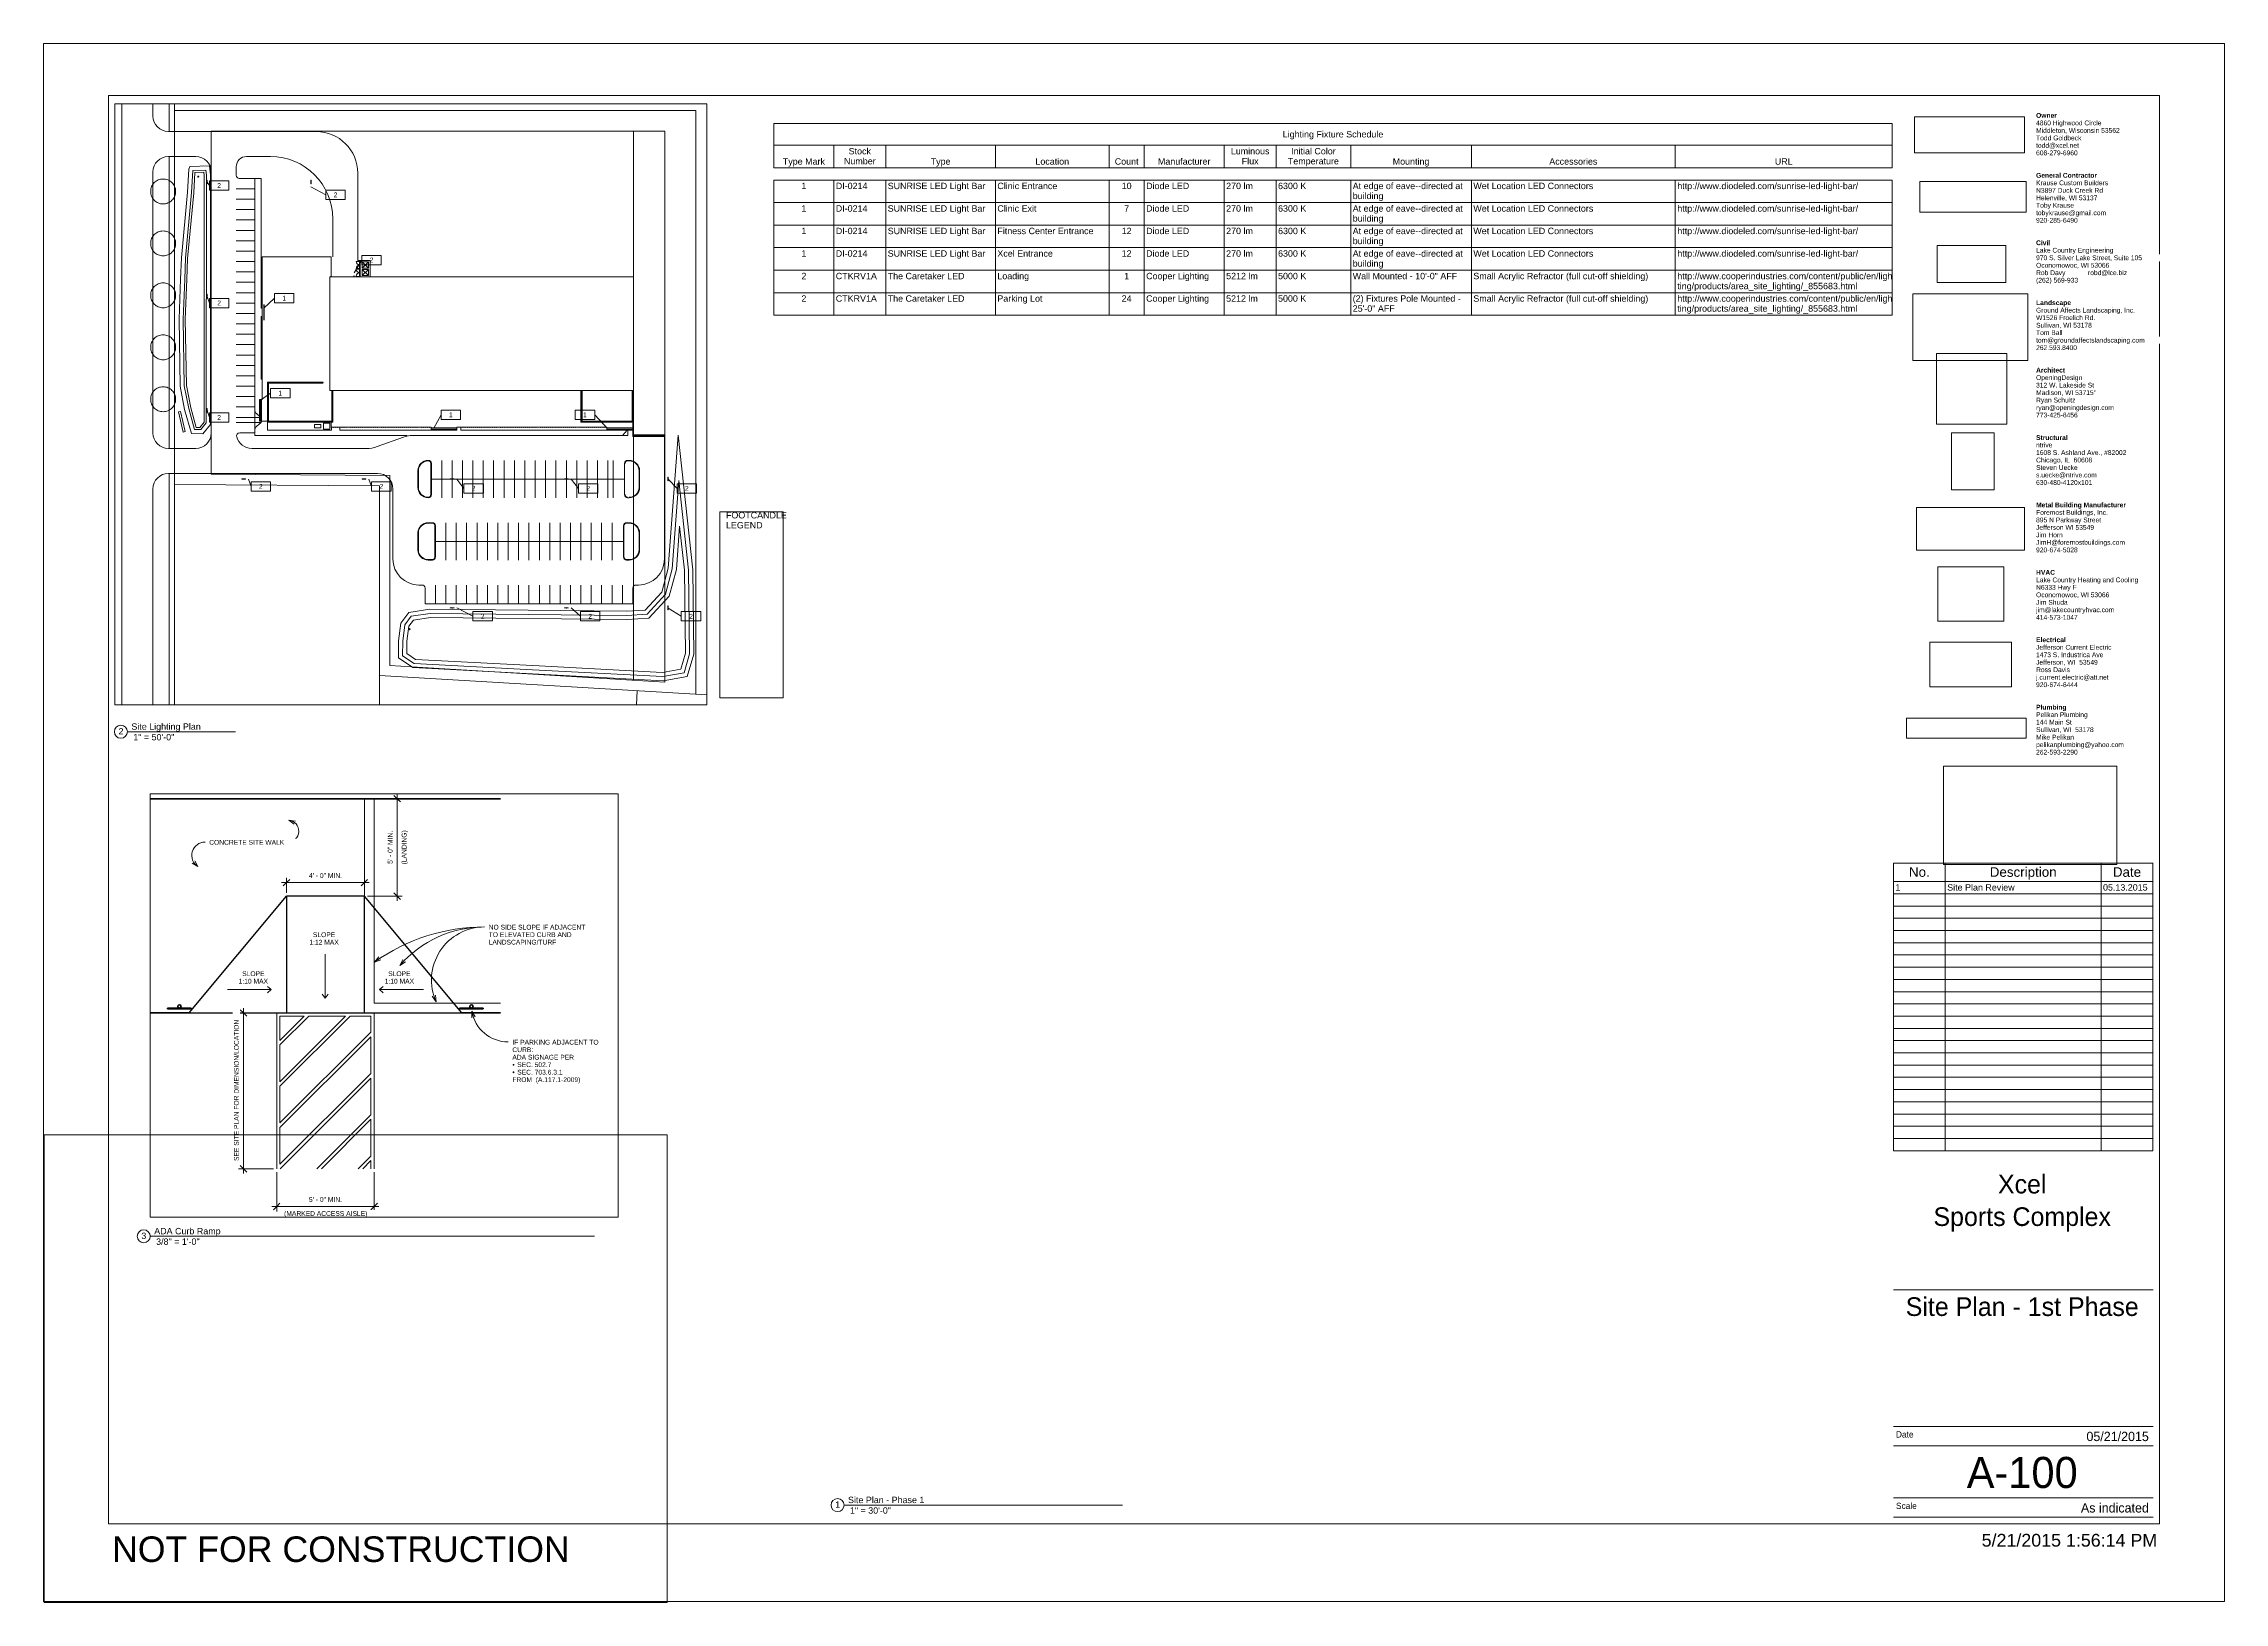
# Paper-space layout 'Layout1' of a CAD drawing. Header units: inches. Extents: x 0 to 42, y 0 to 30.
# The model-space entities are those that its viewports show. They can reach past a viewport. Long polylines and large blocks are cut down to what shows.
import ezdxf

# ---------------------------------------------------------------- set-up
doc = ezdxf.new("R2010")
doc.units = ezdxf.units.IN
doc.header["$MEASUREMENT"] = 0
for name, pattern in [('Center 1_4_', [0.53125, 0.25, -0.09375, 0.09375, -0.09375]), ('Dash', [0.25, 0.125, -0.125]), ('Dash 1_16_', [0.125, 0.0625, -0.0625]), ('Hidden', [0.28125, 0.1875, -0.09375]), ('Hidden 1_8_', [0.1875, 0.125, -0.0625])]:
    doc.linetypes.add(name, pattern=pattern)
for name, color, linetype, lineweight in [('A-ANNO-DIMS', 211, 'Continuous', 9), ('A-ANNO-DIMS-32', 211, 'Continuous', 9), ('A-DETL', 90, 'Continuous', 9), ('A-DETL-HDLN', 90, 'Hidden 1_8_', 9), ('A-DETL-MEDM', 33, 'Continuous', 30), ('A-DETL-THIN', 151, 'Continuous', 9), ('A-DETL-WIDE', 214, 'Continuous', 70), ('A-DOOR', 31, 'Continuous', 9), ('A-FLOR-OTLN', 90, 'Continuous', 9), ('A-PROP-SBCK', 71, 'Hidden', 15), ('A-ROOF', 132, 'Continuous', 9), ('A-ROOF-OTLN', 132, 'Continuous', 9), ('BMP', 80, 'Continuous', 9), ('C-TOPO', 7, 'Continuous', 9), ('Conc', 7, 'Continuous', 9), ('E-ELEC-EQPM', 71, 'Continuous', 9), ('E-LITE-EQPM', 33, 'Continuous', 9), ('E-LITE-EQPM-HDLN', 30, 'Dash', 9), ('E-LITE-EQPM-IDEN', 33, 'Continuous', 9), ('EOP-EX', 125, 'Continuous', 9), ('EOP-PR', 4, 'Continuous', 9), ('G-ANNO-REFR', 1, 'Continuous', 9), ('G-ANNO-SCHD', 231, 'Continuous', 9), ('G-ANNO-TEXT', 231, 'Continuous', 9), ('G-ANNO-TTLB', 6, 'Continuous', 9), ('G-ANNO-TTLB-MEDM', 33, 'Continuous', 20), ('G-ANNO-TTLB-THIN', 151, 'Continuous', 9), ('L-SITE-WALL', 31, 'Continuous', 9), ('PAINT', 190, 'Continuous', 9), ('PROP', 3, 'Center 1_4_', 9), ('S-BEAM', 12, 'Continuous', 9)]:
    doc.layers.add(name, color=color, linetype=linetype, lineweight=lineweight)
doc.layers.add('G-ANNO-NPLT', color=191, linetype='Continuous', plot=False)
doc.styles.add('Arial_3', font='arial.ttf', dxfattribs={"height": 55.323728})
doc.styles.add('Arial_4', font='arial.ttf', dxfattribs={"height": 2.950599})
doc.styles.add('Arial_5', font='arial.ttf', dxfattribs={"height": 0.092206})
doc.styles.add('Arial_6', font='arial.ttf', dxfattribs={"height": 0.491766})
doc.styles.add('Arial_7', font='arial.ttf', dxfattribs={"height": 0.245883})
doc.styles.add('Arial_8', font='arial.ttf', dxfattribs={"height": 0.122942})
doc.styles.add('Arial_9', font='arial.ttf', dxfattribs={"height": 0.184412})
doc.styles.add('Century Gothic', font='GOTHIC.TTF', dxfattribs={"height": 0.119759})
doc.styles.add('Century Gothic_1', font='GOTHIC.TTF', dxfattribs={"height": 0.179639})
doc.styles.add('Century Gothic_2', font='GOTHIC.TTF', dxfattribs={"height": 0.598797})
doc.styles.add('Century Gothic_3', font='GOTHIC.TTF', dxfattribs={"height": 0.359278})
doc.dimstyles.new('Linear_-_3_32__Arial_2', dxfattribs={"dimscale": 12, "dimtxt": 3, "dimasz": 0.333333, "dimexe": 0.25, "dimexo": 0.166667, "dimgap": 0.166667, "dimtad": 1, "dimdec": 4, "dimrnd": 0.0625, "dimzin": 1, "dimdsep": 46, "dimlunit": 4, "dimtxsty": 'Arial_4', "dimblk1": 'OBLIQUE', "dimblk2": 'OBLIQUE', "dimsah": 1, "dimcen": 0.09, "dimdle": 0.25, "dimazin": 0, "dimtfac": 1, "dimtdec": 4, "dimtix": 1, "dimtmove": 0, "dimatfit": 3, "dimfxl": 1, "dimtvp": 1, "dimtfill": 1, "dimfrac": 2, "dimtolj": 1, "dimtzin": 0, "dimarcsym": 2})
picture_1 = doc.add_image_def('image4.jpg', size_in_pixel=(1176, 668))
picture_2 = doc.add_image_def('image5.jpg', size_in_pixel=(477, 79))
picture_3 = doc.add_image_def('image6.png', size_in_pixel=(259, 141))
picture_4 = doc.add_image_def('image7.jpg', size_in_pixel=(150, 124))
picture_5 = doc.add_image_def('image8.jpg', size_in_pixel=(309, 122))
picture_6 = doc.add_image_def('image9.png', size_in_pixel=(302, 400))
picture_7 = doc.add_image_def('image10.jpg', size_in_pixel=(95, 51))
picture_8 = doc.add_image_def('image11.png', size_in_pixel=(388, 225))
picture_9 = doc.add_image_def('image12.jpg', size_in_pixel=(232, 76))
picture_10 = doc.add_image_def('image13.jpg', size_in_pixel=(900, 259))
picture_11 = doc.add_image_def('image14.jpg', size_in_pixel=(939, 939))
picture_12 = doc.add_image_def('image3.jpg', size_in_pixel=(88, 258))
pattern_1 = [(270, (7767.302, 0), (-8, -5e-16), [])]

psp = doc.layouts.get("Layout1")

msp = doc.modelspace()

# ---------------------------------------------------------------- texts
at = {"layer": 'E-LITE-EQPM-IDEN', "char_height": 55.323728, "width": 51.3, "attachment_point": 2, "line_spacing_factor": 0.938532, "style": 'Arial_3'}
for s, insert in [('2', (29265.349889, -20036.595913)), ('2', (30611.30197, -20144.516036)), ('2', (31026.703724, -20897.794581)), ('1', (30018.268826, -21338.429813)), ('2', (29265.349889, -21394.073289)), ('1', (29972.221583, -22435.800649)), ('1', (31942.210345, -22686.601015)), ('1', (33492.776765, -22686.601015)), ('2', (29265.349889, -22717.214757)), ('2', (29747.221583, -23512.178362)), ('2', (31139.221583, -23512.178362)), ('2', (32206.381529, -23535.660251)), ('2', (33530.040798, -23535.660251)), ('2', (34669.57074, -23535.660251)), ('2', (32310.605436, -25013.575944)), ('2', (33553.498057, -25013.575944)), ('2', (34718.777039, -25013.575944))]:
    msp.add_mtext(s, dxfattribs=dict(at, insert=insert))
at = {"layer": 'G-ANNO-TEXT', "color": 145, "char_height": 2.9505988, "line_spacing_factor": 0.938532, "style": 'Arial_4', "bg_fill": 3, "box_fill_scale": 1.25, "bg_fill_color": 0, "bg_fill_transparency": 0}
for s, insert, width, attachment_point in [('NO SIDE SLOPE IF ADJACENT\\PTO ELEVATED CURB AND\\PLANDSCAPING/TURF', (35150.523408, 137.77468), 70.848, 1), ('SLOPE\\P1:12 MAX', (35049.049616, 133.11468), 21.564, 2), ('IF PARKING ADJACENT TO', (35165.092769, 66.882038), 62.31664671, 1)]:
    msp.add_mtext(s, dxfattribs=dict(at, insert=insert, width=width, attachment_point=attachment_point))

# ---------------------------------------------------------------- blocks, each defined once
blk = doc.blocks.new('E1 30 x 42 Horizontal - E1 30x42 Horizontal-11829-Site Plan - 1st Phase')
at = {"layer": 'G-ANNO-TTLB-MEDM'}
for p, q in [((1.24, 29.014), (1.24, 1.514)), ((40.74, 29.014), (1.24, 29.014)), ((40.74, 29.014), (40.74, 1.514)), ((40.615, 14.233), (35.615, 14.233)), ((35.615, 6.02), (40.615, 6.02)), ((1.24, 1.514), (40.74, 1.514)), ((40.615, 1.639), (35.615, 1.639))]:
    blk.add_line(p, q, dxfattribs=at)
at = {"layer": 'G-ANNO-TTLB-THIN'}
for p, q in [((-0.01, 30.014), (41.99, 30.014)), ((-0.01, 0.014), (-0.01, 30.014)), ((41.99, 0.014), (41.99, 30.014)), ((35.615, 3.389), (40.615, 3.389)), ((35.615, 3.014), (40.615, 3.014)), ((35.615, 2.014), (40.615, 2.014)), ((-0.01, 0.014), (41.99, 0.014))]:
    blk.add_line(p, q, dxfattribs=at)
at = {"layer": 'G-ANNO-TTLB', "char_height": 0.09221, "attachment_point": 1, "line_spacing_factor": 0.938532, "style": 'Arial_5', "bg_fill": 3, "box_fill_scale": 1.25, "bg_fill_color": 0, "bg_fill_transparency": 0}
for s, insert, width in [('\\fArial|b1|i0|c0|p34|;Civil', (38.363, 26.225), 0.28768), ('\\fArial|b1|i0|c0|p34|;Structural', (38.363, 22.475), 0.64856), ('\\fArial|b1|i0|c0|p34|;HVAC', (38.363, 19.879), 0.41876), ('\\fArial|b1|i0|c0|p34|;Electrical', (38.363, 18.581), 0.61622)]:
    blk.add_mtext(s, dxfattribs=dict(at, insert=insert, width=width))
at = {"layer": 'G-ANNO-TTLB', "insert": (1.307, 1.27), "char_height": 0.49177, "width": 10.47, "attachment_point": 1, "line_spacing_factor": 0.938532, "style": 'Arial_6'}
blk.add_mtext('NOT FOR CONSTRUCTION', dxfattribs=at)
at = {"layer": 'G-ANNO-TTLB'}
image = blk.add_image(picture_9, insert=(36.024, 27.911), size_in_units=(2.118, 0.694), dxfattribs=at)
image.dxf.flags = 7
image = blk.add_image(picture_10, insert=(36.126, 26.77), size_in_units=(2.048, 0.589), dxfattribs=at)
image.dxf.flags = 7
image = blk.add_image(picture_7, insert=(36.46, 25.417), size_in_units=(1.319, 0.708), dxfattribs=at)
image.dxf.flags = 7
image = blk.add_image(picture_8, insert=(35.988, 23.91), size_in_units=(2.218, 1.286), dxfattribs=at)
image.dxf.flags = 7
image = blk.add_image(picture_11, insert=(36.444, 22.689), size_in_units=(1.358, 1.358), dxfattribs=at)
image.dxf.flags = 7
image = blk.add_image(picture_6, insert=(36.733, 21.424), size_in_units=(0.825, 1.093), dxfattribs=at)
image.dxf.flags = 7
image = blk.add_image(picture_5, insert=(36.062, 20.262), size_in_units=(2.078, 0.821), dxfattribs=at)
image.dxf.flags = 7
image = blk.add_image(picture_4, insert=(36.474, 18.891), size_in_units=(1.268, 1.049), dxfattribs=at)
image.dxf.flags = 7
image = blk.add_image(picture_3, insert=(36.315, 17.631), size_in_units=(1.574, 0.857), dxfattribs=at)
image.dxf.flags = 7
image = blk.add_image(picture_2, insert=(35.866, 16.643), size_in_units=(2.303, 0.381), dxfattribs=at)
image.dxf.flags = 7
image = blk.add_image(picture_1, insert=(36.577, 14.205), size_in_units=(3.341, 1.898), dxfattribs=at)
image.dxf.flags = 7
at = {"layer": 'G-ANNO-TTLB', "attachment_point": 1, "bg_fill": 3, "box_fill_scale": 1.25, "bg_fill_color": 0, "bg_fill_transparency": 0}
for s, insert, char_height, width, line_spacing_factor, style in [('\\fArial|b1|i0|c0|p34|;Owner', (38.363, 28.677), 0.09221, 0.44259, 0.938532, 'Arial_5'), ('\\fArial|b1|i0|c0|p34|;General Contractor', (38.363, 27.523), 0.09221, 1.28521, 0.938532, 'Arial_5'), ('Lake Country Engineering', (38.363, 26.081), 0.09221, 1.74142, 0.938532, 'Arial_5'), ('\\fArial|b1|i0|c0|p34|;Landscape', (38.363, 25.071), 0.09221, 0.73708, 0.938532, 'Arial_5'), ('\\fArial|b1|i0|c0|p34|;Architect', (38.363, 23.773), 0.09221, 0.59069, 0.938532, 'Arial_5'), ('ntrive', (38.363, 22.331), 0.0922, 0.37109, 0.938532, 'Arial_5'), ('\\fArial|b1|i0|c0|p34|;Metal Building Manufacturer', (38.363, 21.177), 0.09221, 1.8793, 0.938532, 'Arial_5'), ('Lake Country Heating and Cooling', (38.363, 19.734), 0.09221, 2.30317, 0.938532, 'Arial_5'), ('Jefferson Current Electric', (38.363, 18.436), 0.09221, 1.71418, 0.938532, 'Arial_5'), ('\\fArial|b1|i0|c0|p34|;Plumbing', (38.363, 17.283), 0.09221, 0.62814, 0.938532, 'Arial_5'), ('Date', (35.665, 3.294), 0.1198, 0.4725, 0.984117, 'Century Gothic'), ('Scale', (35.665, 1.919), 0.1198, 0.5265, 0.984117, 'Century Gothic')]:
    blk.add_mtext(s, dxfattribs=dict(at, insert=insert, char_height=char_height, width=width, line_spacing_factor=line_spacing_factor, style=style))
at = {"layer": 'G-ANNO-TTLB', "char_height": 0.09221, "attachment_point": 1, "line_spacing_factor": 0.938532, "style": 'Arial_5', "bg_fill": 3, "box_fill_scale": 1.25, "bg_fill_color": 0, "bg_fill_transparency": 0}
for s, insert, width in [('4860 Highwood Circle', (38.363, 28.533), 1.47416), ('Krause Custom Builders', (38.363, 27.379), 1.63077), ('970 S. Silver Lake Street, Suite 105', (38.363, 25.936), 2.39509), ('Ground Affects Landscaping, Inc.', (38.363, 24.927), 2.24019), ('OpeningDesign', (38.363, 23.629), 1.03838), ('1608 S. Ashland Ave., #82002', (38.363, 22.186), 2.03762), ('Foremost Buildings, Inc.', (38.363, 21.033), 1.62396), ('N6333 Hwy F', (38.363, 19.59), 0.90901), ('1473 S. Industrica Ave', (38.363, 18.292), 1.52183), ('Pelikan Plumbing', (38.363, 17.138), 1.16605)]:
    blk.add_mtext(s, dxfattribs=dict(at, insert=insert, width=width))
for s, insert, width in [('Middleton, Wisconsin 53562', (38.363, 28.388), 1.89633), ('N3897 Duck Creek Rd', (38.363, 27.234), 1.51161), ('Oconomowoc, WI 53066', (38.363, 25.792), 1.65971), ('W1526 Froelich Rd.', (38.363, 24.783), 1.34309), ('312 W. Lakeside St', (38.363, 23.484), 1.31926), ('Chicago, IL  60608', (38.363, 22.042), 1.26649), ('895 N Parkway Street', (38.363, 20.888), 1.46565), ('Oconomowoc, WI 53066', (38.363, 19.446), 1.65971), ('Jefferson, WI  53549', (38.363, 18.148), 1.40778), ('144 Main St', (38.363, 16.994), 0.80347)]:
    blk.add_mtext(s, dxfattribs=dict(at, insert=insert, width=width))
at = {"layer": 'G-ANNO-TTLB', "attachment_point": 1, "line_spacing_factor": 0.938532, "style": 'Arial_5', "bg_fill": 3, "box_fill_scale": 1.25, "bg_fill_color": 0, "bg_fill_transparency": 0}
for s, insert, char_height, width in [('Todd Goldbeck', (38.363, 28.244), 0.09221, 1.02306), ('Helenville, WI 53137', (38.363, 27.09), 0.09221, 1.39416), ('Rob Davy', (38.363, 25.648), 0.0922, 0.66048), ('robd@lce.biz', (39.363, 25.648), 0.09221, 0.88178), ('Sullivan, WI 53178', (38.363, 24.638), 0.09221, 1.26819), ('Madison, WI 53715"', (38.363, 23.34), 0.09221, 1.36181), ('Steven Uecke', (38.363, 21.898), 0.09221, 0.94135), ('Jefferson WI 53549', (38.363, 20.744), 0.09221, 1.32266), ('Jim Shuda', (38.363, 19.302), 0.0922, 0.71325), ('Ross Davis', (38.363, 18.004), 0.0922, 0.76772), ('Sullivan, WI  53178', (38.363, 16.85), 0.09221, 1.31075)]:
    blk.add_mtext(s, dxfattribs=dict(at, insert=insert, char_height=char_height, width=width))
for s, insert, char_height, width in [('todd@xcel.net', (38.363, 28.1), 0.09221, 0.96859), ('Toby Krause', (38.363, 26.946), 0.09221, 0.85284), ('(262) 569-933', (38.363, 25.504), 0.09221, 0.94646), ('Tom Ball', (38.363, 24.494), 0.0922, 0.59579), ('Ryan Schultz', (38.363, 23.196), 0.09221, 0.88518), ('s.uecke@ntrive.com', (38.363, 21.754), 0.09221, 1.37543), ('Jim Horn', (38.363, 20.6), 0.0922, 0.60601), ('jim@lakecountryhvac.com', (38.363, 19.158), 0.09221, 1.76695), ('j.current.electric@att.net', (38.363, 17.859), 0.09221, 1.64609), ('Mike Pelikan', (38.363, 16.706), 0.09221, 0.85624)]:
    blk.add_mtext(s, dxfattribs=dict(at, insert=insert, char_height=char_height, width=width))
at = {"layer": 'G-ANNO-TTLB', "char_height": 0.09221, "attachment_point": 1, "line_spacing_factor": 0.938532, "style": 'Arial_5', "bg_fill": 3, "box_fill_scale": 1.25, "bg_fill_color": 0, "bg_fill_transparency": 0}
for s, insert, width in [('608-279-6960', (38.363, 27.956), 0.93625), ('tobykrause@gmail.com', (38.363, 26.802), 1.57971), ('tom@groundaffectslandscaping.com', (38.363, 24.35), 2.45808), ('ryan@openingdesign.com', (38.363, 23.052), 1.75163), ('630-480-4120x101', (38.363, 21.609), 1.26308), ('JimH@foremostbuildings.com', (38.363, 20.456), 2.01378), ('414-573-1047', (38.363, 19.013), 0.93625), ('920-674-6444', (38.363, 17.715), 0.93625), ('pelikanplumbing@yahoo.com', (38.363, 16.561), 1.97804)]:
    blk.add_mtext(s, dxfattribs=dict(at, insert=insert, width=width))
for s, insert, width in [('920-285-6490', (38.363, 26.658), 0.93625), ('262.593.8400', (38.363, 24.206), 0.91923), ('773-425-6456', (38.363, 22.908), 0.93625), ('920-674-5028', (38.363, 20.311), 0.93625), ('262-593-2290', (38.363, 16.417), 0.93625)]:
    blk.add_mtext(s, dxfattribs=dict(at, insert=insert, width=width))
blk = doc.blocks.new('Viewport - View Title-1830-Site Plan - 1st Phase')
at = {"layer": 'G-ANNO-TTLB'}
for start, end in [(0, 180), (180, 360)]:
    blk.add_arc((-0.125, 0), 0.125, start, end, dxfattribs=at)
blk = doc.blocks.new('Girt_C - 8_D-1065383-Site Lighting Plan')
at = {"layer": 'S-BEAM'}
for points in [[(22217.838, -22349.865), (22697.39, -22349.865), (22697.39, -22342.24), (22074.14, -22342.24), (22074.14, -22349.865), (22100.742, -22349.865)], [(22697.39, -22342.24), (22697.39, -22342.053), (22431.634, -22342.24)]]:
    blk.add_hatch(color=256, dxfattribs=at).paths.add_polyline_path(points, flags=0)
for p, q in [((22074.14, -22342.24), (22074.14, -22342.053)), ((22074.14, -22349.865), (22074.14, -22342.24)), ((22697.39, -22342.053), (22697.39, -22342.24)), ((22697.39, -22342.24), (22697.39, -22349.865)), ((22074.14, -22350.053), (22074.14, -22349.865)), ((22074.14, -22350.053), (22697.39, -22350.053)), ((22697.39, -22349.865), (22697.39, -22350.053))]:
    blk.add_line(p, q, dxfattribs=at)
blk = doc.blocks.new('Girt_C - 8_D-1065345-Site Lighting Plan')
at = {"layer": 'S-BEAM'}
for points in [[(22069.453, -22786.553), (22069.453, -22352.553), (22061.828, -22352.553), (22061.828, -22786.553)], [(22061.665, -22786.553), (22061.828, -22786.553), (22061.64, -22786.553)], [(22069.615, -22786.553), (22069.64, -22786.553), (22069.546, -22786.553)]]:
    blk.add_hatch(color=256, dxfattribs=at).paths.add_polyline_path(points, flags=0)
for p, q in [((22061.64, -22352.553), (22061.828, -22352.553)), ((22061.828, -22352.553), (22069.453, -22352.553)), ((22069.453, -22352.553), (22069.64, -22352.553)), ((22069.64, -22786.553), (22069.64, -22352.553))]:
    blk.add_line(p, q, dxfattribs=at)
blk = doc.blocks.new('Girt_C - 8_D-1077146-Site Lighting Plan')
at = {"layer": 'S-BEAM'}
for points in [[(26272.265, -22795.115), (26272.265, -22787.49), (25687.39, -22787.49), (25687.39, -22795.115), (26016.253, -22795.115)], [(26272.265, -22795.303), (26272.265, -22795.115), (26016.137, -22795.303)]]:
    blk.add_hatch(color=256, dxfattribs=at).paths.add_polyline_path(points, flags=0)
for p, q in [((26272.265, -22787.303), (25687.39, -22787.303)), ((25687.39, -22795.115), (25687.39, -22787.49)), ((26272.265, -22787.303), (26272.265, -22787.49)), ((26272.265, -22787.49), (26272.265, -22795.115)), ((25687.39, -22795.303), (25687.39, -22795.115)), ((25687.39, -22795.303), (26272.265, -22795.303)), ((26272.265, -22795.115), (26272.265, -22795.303))]:
    blk.add_line(p, q, dxfattribs=at)
blk = doc.blocks.new('Girt_C - 8_D-1078013-Site Lighting Plan')
at = {"layer": 'S-BEAM'}
for points in [[(25683.578, -22791.303), (25687.39, -22791.303), (25687.39, -22787.49), (25691.203, -22787.49), (25691.203, -22438.803), (25683.578, -22438.803), (25683.578, -22591.656)], [(25691.203, -22787.49), (25691.39, -22787.303), (25691.203, -22787.412)], [(25683.445, -22791.303), (25683.578, -22791.303), (25683.39, -22791.303)]]:
    blk.add_hatch(color=256, dxfattribs=at).paths.add_polyline_path(points, flags=0)
for p, q in [((25683.39, -22438.803), (25683.39, -22791.303)), ((25683.39, -22438.803), (25683.578, -22438.803)), ((25683.578, -22438.803), (25691.203, -22438.803)), ((25691.203, -22438.803), (25691.39, -22438.803)), ((25691.39, -22791.303), (25691.39, -22438.803)), ((25683.578, -22791.303), (25683.39, -22791.303)), ((25691.203, -22791.303), (25683.578, -22791.303))]:
    blk.add_line(p, q, dxfattribs=at)
blk = doc.blocks.new('Lighting-Street_Cooper_Navion-Lumark_4-6-LED-Squares - The Caretaker LED-964008-Site Lighting Plan')
at = {"layer": 'E-LITE-EQPM'}
blk.add_line((-1.678, -10.729), (1.572, -10.729), dxfattribs=at)
blk.add_circle((-0.048, -32.449), 3, dxfattribs=at)
at = {"layer": 'E-LITE-EQPM-HDLN'}
for p, q in [((-1.546, -10.729), (-1.546, -29.923)), ((1.451, -10.729), (1.451, -29.923))]:
    blk.add_line(p, q, dxfattribs=at)
blk = doc.blocks.new('Lighting-Street_Cooper_Navion-Lumark_4-6-LED-Squares - The Caretaker LED-V60-Site Lighting Plan')
at = {"layer": 'E-LITE-EQPM'}
blk.add_line((-1.678, -10.729), (1.572, -10.729), dxfattribs=at)
at = {"layer": 'E-LITE-EQPM-HDLN'}
for p, q in [((-1.546, -10.729), (-1.546, -23.689)), ((1.451, -10.729), (1.451, -23.689))]:
    blk.add_line(p, q, dxfattribs=at)
blk = doc.blocks.new('Dimension Lumber - 4x8-1038247-Site Lighting Plan')
at = {"layer": 'S-BEAM'}
blk.add_hatch(color=256, dxfattribs=at).paths.add_polyline_path([(22794.64, -22861.303), (22798.14, -22861.303), (22798.14, -22857.303), (22794.64, -22857.303)], flags=0)
for p, q in [((22794.64, -22857.303), (22794.64, -22861.303)), ((22798.14, -22861.303), (22798.14, -22857.303)), ((22798.14, -22861.303), (22794.64, -22861.303))]:
    blk.add_line(p, q, dxfattribs=at)
blk = doc.blocks.new('dumpster door - one-1001559-Site Lighting Plan')
at = {"layer": 'A-DOOR'}
h = blk.add_hatch(dxfattribs=at)
h.set_pattern_fill('FP_25', color=256, style=0, pattern_type=2)
h.set_pattern_definition(pattern_1)
h.paths.add_polyline_path([(42, 0.5), (-42, 0.5), (-42, -0.5), (42, -0.5)], flags=0)
for p, q in [((-42, 0.5), (42, 0.5)), ((-42, -0.5), (-42, 0.5)), ((-42, 0), (-42, -42)), ((42, 0.5), (42, -0.5)), ((42, 0), (42, -42)), ((42, -0.5), (-42, -0.5))]:
    blk.add_line(p, q, dxfattribs=at)
for centre, start, end in [((-42, 0), 270, 0), ((42, 0), 180, 270)]:
    blk.add_arc(centre, 42, start, end, dxfattribs=at)
blk = doc.blocks.new('dumpster door - one-V61-Site Lighting Plan')
at = {"layer": 'A-DOOR'}
h = blk.add_hatch(dxfattribs=at)
h.set_pattern_fill('FP_25', color=256, style=0, pattern_type=2)
h.set_pattern_definition(pattern_1)
h.paths.add_polyline_path([(42, 0.5), (-42, 0.5), (-42, -0.5), (42, -0.5)], flags=0)
for p, q in [((-42, 0.5), (42, 0.5)), ((-42, -0.5), (-42, 0.5)), ((-42, 0), (-42, -42)), ((42, 0.5), (42, -0.5)), ((42, 0), (42, -42)), ((42, -0.5), (-42, -0.5))]:
    blk.add_line(p, q, dxfattribs=at)
for centre, start, end in [((-42, 0), 270, 0), ((42, 0), 180, 270)]:
    blk.add_arc(centre, 42, start, end, dxfattribs=at)
blk = doc.blocks.new('Transformer-Dry-Type-Siemens - 6x6x6-1004770-Site Lighting Plan')
at = {"layer": 'E-ELEC-EQPM'}
for p, q in [((36, 36), (-36, 36)), ((-36, 36), (-36, -36)), ((36, -36), (36, 36)), ((-36, -36), (36, -36))]:
    blk.add_line(p, q, dxfattribs=at)
blk = doc.blocks.new('Transformer-Dry-Type-Siemens - 6x3x6-1005805-Site Lighting Plan')
at = {"layer": 'E-ELEC-EQPM'}
for p, q in [((36, 18), (-36, 18)), ((-36, 18), (-36, -18)), ((36, -18), (36, 18)), ((-36, -18), (36, -18))]:
    blk.add_line(p, q, dxfattribs=at)
blk = doc.blocks.new('Girt_C - 8_D-1077142-Site Lighting Plan')
at = {"layer": 'S-BEAM'}
blk.add_hatch(color=256, dxfattribs=at).paths.add_polyline_path([(26278.39, -22791.303), (26281.203, -22791.303), (26281.203, -22432.803), (26273.578, -22432.803), (26273.578, -22791.303)], flags=0)
for p, q in [((26273.39, -22432.803), (26273.39, -22791.303)), ((26281.39, -22791.303), (26281.39, -22432.803)), ((26273.578, -22791.303), (26273.445, -22791.303)), ((26281.203, -22791.303), (26273.578, -22791.303)), ((26281.335, -22791.303), (26281.203, -22791.303))]:
    blk.add_line(p, q, dxfattribs=at)
blk = doc.blocks.new('Lighting Fixture Tag - Boxed-976796-Site Lighting Plan')
at = {"layer": 'E-LITE-EQPM-IDEN'}
for p, q in [((-0.1875, 0.09375), (0.1875, 0.09375)), ((-0.1875, -0.086117), (-0.1875, 0.09375)), ((0.1875, -0.086117), (0.1875, 0.09375)), ((-0.1875, -0.086117), (0.1875, -0.086117))]:
    blk.add_line(p, q, dxfattribs=at)
blk = doc.blocks.new('DIMBLOCK108-ADA Curb Ramp')
at = {"layer": 'A-ANNO-DIMS-32'}
for p, q in [((35025.878, 157.432), (35025.878, 166.748)), ((35073.878, 157.432), (35073.878, 166.748)), ((35022.878, 163.748), (35076.878, 163.748)), ((35025.878, 163.748), (35025.878, 157.432)), ((35073.878, 163.748), (35073.878, 157.432))]:
    blk.add_line(p, q, dxfattribs=at)
at = {"layer": 'A-ANNO-DIMS-32', "lineweight": 50}
for p, q in [((35025.878, 163.748), (35027.878, 165.748)), ((35073.878, 163.748), (35075.878, 165.748)), ((35025.878, 163.748), (35023.878, 161.748)), ((35073.878, 163.748), (35071.878, 161.748))]:
    blk.add_line(p, q, dxfattribs=at)
at = {"layer": 'A-ANNO-DIMS-32', "color": 0, "insert": (35039.747, 169.576), "char_height": 2.9506, "width": 24.31385, "attachment_point": 1, "line_spacing_factor": 0.938532, "style": 'Arial_4', "bg_fill": 3, "box_fill_scale": 1.25, "bg_fill_color": 0, "bg_fill_transparency": 0}
blk.add_mtext('4\' - 0" MIN.', dxfattribs=at)
blk = doc.blocks.new('_Oblique')
at = {"color": 0, "linetype": 'ByBlock', "lineweight": -2}
blk.add_line((-0.5, -0.5), (0.5, 0.5), dxfattribs=at)
blk = doc.blocks.new('DIMBLOCK109-ADA Curb Ramp')
at = {"layer": 'A-ANNO-DIMS-32'}
for p, q in [((35094.129, 218.432), (35094.129, 152.432)), ((35094.958, 215.432), (35091.129, 215.432)), ((35094.129, 215.432), (35094.958, 215.432)), ((35075.878, 155.432), (35097.129, 155.432)), ((35094.129, 155.432), (35075.878, 155.432))]:
    blk.add_line(p, q, dxfattribs=at)
at = {"layer": 'A-ANNO-DIMS-32', "lineweight": 50}
for p, q in [((35094.129, 215.432), (35092.129, 217.432)), ((35094.129, 215.432), (35096.129, 213.432)), ((35094.129, 155.432), (35092.129, 157.432)), ((35094.129, 155.432), (35096.129, 153.432))]:
    blk.add_line(p, q, dxfattribs=at)
at = {"layer": 'A-ANNO-DIMS-32', "color": 0, "char_height": 2.9506, "attachment_point": 1, "rotation": 90, "line_spacing_factor": 0.938532, "style": 'Arial_4', "bg_fill": 3, "box_fill_scale": 1.25, "bg_fill_color": 0, "bg_fill_transparency": 0}
for s, insert, width in [('(LANDING)', (35096.917, 174.955), 25.14462), ('5\' - 0" MIN.', (35088.302, 175.301), 24.31385)]:
    blk.add_mtext(s, dxfattribs=dict(at, insert=insert, width=width))
blk = doc.blocks.new('DIMBLOCK110-ADA Curb Ramp')
at = {"layer": 'A-ANNO-DIMS-32'}
for p, q in [((35019.878, -14.568), (35019.878, -38.859)), ((35019.878, -35.859), (35019.878, -14.568)), ((35079.878, -14.568), (35079.878, -38.859)), ((35079.878, -35.859), (35079.878, -14.568)), ((35016.878, -35.859), (35082.878, -35.859))]:
    blk.add_line(p, q, dxfattribs=at)
at = {"layer": 'A-ANNO-DIMS-32', "lineweight": 50}
for p, q in [((35019.878, -35.859), (35021.878, -33.859)), ((35079.878, -35.859), (35081.878, -33.859)), ((35019.878, -35.859), (35017.878, -37.859)), ((35079.878, -35.859), (35077.878, -37.859))]:
    blk.add_line(p, q, dxfattribs=at)
at = {"layer": 'A-ANNO-DIMS-32', "color": 0, "insert": (35039.747, -30.031), "char_height": 2.9506, "width": 24.31385, "attachment_point": 1, "line_spacing_factor": 0.938532, "style": 'Arial_4', "bg_fill": 3, "box_fill_scale": 1.25, "bg_fill_color": 0, "bg_fill_transparency": 0}
blk.add_mtext('5\' - 0" MIN.', dxfattribs=at)
at = {"layer": 'A-ANNO-DIMS-32', "color": 0, "insert": (35024.424, -38.647), "char_height": 2.9506, "width": 61.08923, "attachment_point": 1, "line_spacing_factor": 0.938532, "style": 'Arial_4', "bg_fill": 3, "box_fill_scale": 1.25, "bg_fill_color": 0, "bg_fill_transparency": 0}
blk.add_mtext('(MARKED ACCESS AISLE)', dxfattribs=at)
blk = doc.blocks.new('DIMBLOCK111-ADA Curb Ramp')
at = {"layer": 'A-ANNO-DIMS-32'}
for p, q in [((34999.356, -15.568), (34999.356, 86.432)), ((35023.878, 83.432), (34996.356, 83.432)), ((34999.356, 83.432), (35023.878, 83.432)), ((35017.878, -12.568), (34996.356, -12.568)), ((34999.356, -12.568), (35017.878, -12.568))]:
    blk.add_line(p, q, dxfattribs=at)
at = {"layer": 'A-ANNO-DIMS-32', "lineweight": 50}
for p, q in [((34999.356, 83.432), (34997.356, 85.432)), ((34999.356, 83.432), (35001.356, 81.432)), ((34999.356, -12.568), (34997.356, -10.568)), ((34999.356, -12.568), (35001.356, -14.568))]:
    blk.add_line(p, q, dxfattribs=at)
at = {"layer": 'A-ANNO-DIMS-32', "color": 0, "insert": (34993.528, -7.768), "char_height": 2.9506, "width": 103.68, "attachment_point": 1, "rotation": 90, "line_spacing_factor": 0.938532, "style": 'Arial_4', "bg_fill": 3, "box_fill_scale": 1.25, "bg_fill_color": 0, "bg_fill_transparency": 0}
blk.add_mtext('SEE SITE PLAN FOR DIMENSION/LOCATION', dxfattribs=at)

# ---------------------------------------------------------------- hatches: boundary and pattern name
at = {"layer": 'A-ROOF-OTLN'}
for points in [[(29732.14402, -22786.55281), (29732.755049, -22786.55281), (29732.537072, -22538.80281), (29732.14402, -22538.80281), (29732.144333, -22781.524663)], [(29732.755049, -22786.55281), (29739.630049, -22786.55281), (29739.512919, -22538.80281), (29732.755049, -22538.80281), (29732.755049, -22781.524663)], [(31855.849654, -22889.24031), (32013.692549, -22889.12318), (32013.692549, -22882.36531), (31716.505049, -22882.48244), (31716.505049, -22889.24031), (31829.12524, -22889.24031)], [(33886.905122, -22889.24031), (34045.692549, -22889.12318), (34045.692549, -22882.36531), (33745.192549, -22882.48244), (33745.192549, -22889.24031), (33860.180708, -22889.24031)], [(31855.849654, -22889.85134), (32013.692549, -22889.613017), (32013.692549, -22889.24031), (31716.505049, -22889.458287), (31716.505049, -22889.85134), (31829.12524, -22889.85134)], [(33886.905122, -22889.85134), (34045.692549, -22889.613017), (34045.692549, -22889.24031), (33745.192549, -22889.458287), (33745.192549, -22889.85134), (33860.180708, -22889.85134)]]:
    msp.add_hatch(color=256, dxfattribs=at).paths.add_polyline_path(points, flags=0)
at = {"layer": 'L-SITE-WALL'}
for points in [[(30892.037549, -20930.80281), (31010.537549, -20930.80281), (31010.537549, -20929.30281), (30890.537549, -20929.30281), (30890.537549, -20930.80281)], [(31010.537549, -21118.05281), (31010.537549, -20930.80281), (31009.037549, -20930.80281), (31009.037549, -21118.05281)], [(29825.817549, -22799.05281), (29825.941972, -22786.55281), (29828.942549, -22786.55281), (29828.942549, -22338.30281), (29825.192549, -22338.30281), (29825.192549, -22799.05281)], [(29828.942549, -22342.05281), (30467.067549, -22342.05281), (30467.067549, -22338.30281), (29828.942549, -22338.30281)], [(34040.067549, -22797.42781), (34051.317549, -22797.42781), (34051.317549, -22432.80281), (34048.637631, -22432.80281), (34048.505049, -22791.30281), (34040.747466, -22791.30281), (34040.747466, -22432.80281), (34040.067549, -22432.80281), (34040.067549, -22791.30281)], [(30565.942549, -22786.55281), (30578.442549, -22786.55281), (30578.442549, -22438.80281), (30565.942549, -22438.80281), (30565.942549, -22785.879315)], [(33450.692549, -22795.30281), (33450.692549, -22438.80281), (33446.942549, -22438.80281), (33446.942549, -22795.30281)], [(30578.442549, -22799.05281), (30578.442549, -22786.55281), (29825.817549, -22786.55281), (29825.941972, -22799.05281), (30560.692549, -22799.05281)], [(34047.251607, -22799.05281), (34051.317549, -22799.05281), (34051.317549, -22797.42781), (34040.067549, -22797.42781), (34040.067549, -22795.30281), (33446.942549, -22795.30281), (33446.942549, -22799.05281), (34045.692549, -22799.05281)]]:
    msp.add_hatch(color=256, dxfattribs=at).paths.add_polyline_path(points, flags=0)
h = msp.add_hatch(color=256, dxfattribs=at)
h.paths.add_polyline_path([(30890.537549, -21118.05281), (30892.037549, -21118.05281), (30891.787549, -21114.05281), (30890.537549, -21114.05281)], flags=0)
h.paths.add_polyline_path([(30890.787549, -21030.05281), (30892.037549, -21030.05281), (30891.787549, -21025.05281), (30890.537549, -21025.05281), (30890.537549, -21030.05281)], flags=0)
h.paths.add_polyline_path([(30891.787549, -20941.05281), (30892.037549, -20941.05281), (30891.787549, -20930.80281), (30890.537549, -20930.80281), (30890.787549, -20941.05281)], flags=0)

# ---------------------------------------------------------------- linework, layer by layer
at = {"layer": 'A-DETL', "linetype": 'Dash 1_16_', "lineweight": 25}
for p, q in [((29785.817549, -21621.05281), (29785.817549, -21441.05281)), ((29749.442549, -22538.92781), (29749.442549, -22786.67781)), ((31716.505049, -22862.30281), (32013.692549, -22862.30281)), ((33745.192549, -22862.30281), (34045.692549, -22862.30281))]:
    msp.add_line(p, q, dxfattribs=at)
at = {"layer": 'A-DETL'}
for p, q in [((28794.636939, -22679.288371), (28818.02182, -22673.889545)), ((28818.02182, -22673.889545), (28872.010073, -22907.738361)), ((29681.037549, -22689.085554), (29681.037549, -22677.085554)), ((29681.537549, -22677.085554), (29681.537549, -22689.085554)), ((28848.625192, -22913.137186), (28794.636939, -22679.288371)), ((29681.037549, -22875.085554), (29681.037549, -22863.085554)), ((29681.537549, -22863.085554), (29681.537549, -22875.085554)), ((28872.010073, -22907.738361), (28848.625192, -22913.137186))]:
    msp.add_line(p, q, dxfattribs=at)
at = {"layer": 'A-DETL-HDLN'}
for p, q in [((35073.878114, 155.431846), (35073.878114, 215.431846)), ((35079.878114, 89.431846), (35079.878114, 215.431846)), ((35079.878114, 89.431846), (35157.878114, 89.431846)), ((28689.537549, -19441.085554), (28689.537549, -19119.781499)), ((28689.537549, -23103.085554), (28689.537549, -19729.085554)), ((30920.168695, -20946.709158), (30993.168695, -20946.709158)), ((30920.168695, -21017.709158), (30920.168695, -20946.709158)), ((30920.168695, -20946.709158), (30993.168695, -21017.709158)), ((30993.168695, -20946.709158), (30920.168695, -21017.709158)), ((30993.168695, -20946.709158), (30993.168695, -21017.709158)), ((30993.168695, -21017.709158), (30920.168695, -21017.709158)), ((30920.168695, -21033.709158), (30993.168695, -21033.709158)), ((30920.168695, -21104.709158), (30920.168695, -21033.709158)), ((30920.168695, -21033.709158), (30993.168695, -21104.709158)), ((30993.168695, -21033.709158), (30920.168695, -21104.709158)), ((30993.168695, -21033.709158), (30993.168695, -21104.709158)), ((30993.168695, -21104.709158), (30920.168695, -21104.709158)), ((28689.537549, -26063.531499), (28689.537549, -23391.085554))]:
    msp.add_line(p, q, dxfattribs=at)
for centre in [(28618.479424, -20133.584291), (28618.479424, -20733.584291), (28618.479424, -21333.584291), (28618.479424, -21933.584291), (28618.479424, -22533.584291)]:
    msp.add_circle(centre, 144, dxfattribs=at)
at = {"layer": 'A-DETL-MEDM'}
for p, q in [((34965.878114, 83.431846), (35025.878114, 155.431846)), ((35073.878114, 155.431846), (35025.878114, 155.431846)), ((35025.878114, 155.431846), (35025.878114, 83.431846)), ((35073.878114, 83.431846), (35073.878114, 155.431846)), ((35133.878114, 83.431846), (35073.878114, 155.431846)), ((34965.878114, 83.431846), (35025.878114, 83.431846)), ((35025.878114, 83.431846), (35073.878114, 83.431846)), ((35073.878114, 83.431846), (35133.878114, 83.431846))]:
    msp.add_line(p, q, dxfattribs=at)
at = {"layer": 'A-DETL-THIN'}
for p, q in [((35049.725809, 119.647793), (35049.725809, 92.647793)), ((35016.489279, 97.818558), (35014.184615, 99.739111)), ((35083.266949, 97.818558), (35085.571612, 99.739111)), ((34989.489279, 97.818558), (35016.489279, 97.818558)), ((35016.489279, 97.818558), (35014.184615, 95.898005)), ((35110.266949, 97.818558), (35083.266949, 97.818558)), ((35083.266949, 97.818558), (35085.571612, 95.898005)), ((35049.725809, 92.647793), (35047.805255, 94.952457)), ((35049.725809, 92.647793), (35051.646362, 94.952457)), ((35019.878114, 83.431846), (35019.878114, -12.568154)), ((35079.878114, 83.431846), (35079.878114, -12.568154)), ((35021.878114, 81.431846), (35036.758056, 81.431846)), ((35021.878114, 81.431846), (35021.878114, 66.551903)), ((35065.042327, 81.431846), (35021.878114, 38.267632)), ((35062.2139, 81.431846), (35021.878114, 41.096059)), ((35036.758056, 81.431846), (35021.878114, 66.551903)), ((35039.586483, 81.431846), (35021.878114, 63.723476)), ((35039.586483, 81.431846), (35062.2139, 81.431846)), ((35065.042327, 81.431846), (35077.878114, 81.431846)), ((35077.878114, 81.431846), (35077.878114, 71.640215)), ((35077.878114, 71.640215), (35021.878114, 15.640215)), ((35077.878114, 68.811788), (35021.878114, 12.811788)), ((35077.878114, 68.811788), (35077.878114, 46.184371)), ((35021.878114, 63.723476), (35021.878114, 41.096059)), ((35077.878114, 46.184371), (35021.878114, -9.815629)), ((35077.878114, 43.355944), (35021.954015, -12.568154)), ((35077.878114, 43.355944), (35077.878114, 20.728527)), ((35021.878114, 38.267632), (35021.878114, 15.640215)), ((35077.878114, 20.728527), (35044.581432, -12.568154)), ((35077.878114, 17.9001), (35047.409859, -12.568154)), ((35077.878114, 17.9001), (35077.878114, -4.727317)), ((35021.878114, 12.811788), (35021.878114, -9.815629)), ((35077.878114, -4.727317), (35070.037276, -12.568154)), ((35077.878114, -7.555744), (35072.865704, -12.568154)), ((35077.878114, -7.555744), (35077.878114, -12.568154))]:
    msp.add_line(p, q, dxfattribs=at)
at = {"layer": 'A-DETL-WIDE'}
for p, q in [((35157.878114, 215.431846), (34941.878114, 215.431846)), ((34967.14919, 86.431846), (34952.607037, 86.431846)), ((34952.607037, 86.431846), (34952.607037, 85.931846)), ((34967.14919, 85.931846), (34967.14919, 86.431846)), ((35132.607037, 86.431846), (35147.14919, 86.431846)), ((35132.607037, 85.931846), (35132.607037, 86.431846)), ((35147.14919, 86.431846), (35147.14919, 85.931846)), ((34952.607037, 85.931846), (34967.14919, 85.931846)), ((35147.14919, 85.931846), (35132.607037, 85.931846)), ((34965.878114, 83.431846), (34941.878114, 83.431846)), ((35133.878114, 83.431846), (35157.878114, 83.431846))]:
    msp.add_line(p, q, dxfattribs=at)
for centre in [(34959.878114, 87.431846), (35139.878114, 87.431846)]:
    msp.add_circle(centre, 1, dxfattribs=at)
at = {"layer": 'A-FLOR-OTLN'}
for p, q in [((29732.326338, -22727.911154), (29678.537549, -22683.087163)), ((29732.321843, -22743.087163), (29678.537549, -22743.087163)), ((29750.537549, -22803.083944), (29750.537549, -22786.55281)), ((29750.537549, -22803.083944), (29678.537549, -22863.083944)), ((29750.537549, -22803.083944), (29678.537549, -22803.083944)), ((29678.537549, -22803.085554), (29678.537549, -22923.085554)), ((33978.794022, -22889.670054), (33926.796168, -22952.067479)), ((33986.796168, -22889.672008), (33986.796168, -22952.067479)), ((33986.796168, -22952.067479), (33926.796168, -22952.067479))]:
    msp.add_line(p, q, dxfattribs=at)
at = {"layer": 'A-PROP-SBCK'}
for p, q in [((29171.537549, -19438.180554), (34414.817549, -19438.180554)), ((29171.537549, -23401.253705), (29171.537549, -19438.180554)), ((34054.817549, -19438.180554), (34054.817549, -21121.30281)), ((34414.817549, -19438.180554), (34414.817549, -25801.376223)), ((34054.817549, -22432.80281), (34054.817549, -25779.864276)), ((31239.447511, -23416.400504), (29171.537549, -23401.253705)), ((31239.747653, -25611.648627), (31239.447511, -23416.400504)), ((34414.817549, -25801.376223), (31239.747653, -25611.648627))]:
    msp.add_line(p, q, dxfattribs=at)
at = {"layer": 'A-ROOF'}
for p, q in [((30561.327314, -20889.05281), (29763.442549, -20889.05281)), ((29763.442549, -20889.05281), (29763.442549, -22538.80281)), ((30561.327314, -21114.55281), (30561.327314, -20889.05281)), ((30551.952314, -21114.55281), (30551.952314, -21121.30281)), ((30551.952314, -21114.55281), (30561.327314, -21114.55281)), ((34054.923018, -21121.30281), (30546.192549, -21121.30281)), ((30546.192549, -21121.30281), (30546.192549, -22432.80281)), ((34054.923018, -22432.80281), (34054.923018, -21121.30281)), ((30546.192549, -22432.80281), (34054.923018, -22432.80281)), ((30568.130049, -22438.80281), (30568.130049, -22432.80281)), ((29763.442549, -22538.80281), (29739.692549, -22538.80281)), ((29739.692549, -22538.80281), (29739.692549, -22786.55281)), ((29739.692549, -22786.55281), (29825.192549, -22786.55281)), ((30560.692549, -22857.30281), (30560.692549, -22799.05281)), ((34045.692549, -22799.017691), (34045.692549, -22882.30281)), ((30560.692549, -22857.30281), (31716.505049, -22857.30281)), ((31716.505049, -22857.30281), (31716.505049, -22882.30281)), ((32013.692549, -22882.30281), (32013.692549, -22857.30281)), ((32013.692549, -22857.30281), (33745.192549, -22857.30281)), ((33745.192549, -22857.30281), (33745.192549, -22882.30281)), ((31716.505049, -22882.30281), (32013.692549, -22882.30281)), ((33745.192549, -22882.30281), (34045.692549, -22882.30281))]:
    msp.add_line(p, q, dxfattribs=at)
at = {"layer": 'A-ROOF-OTLN'}
for p, q in [((29732.14324, -22538.80281), (29732.14324, -22786.55281)), ((29732.14324, -22538.80281), (29739.692549, -22538.80281)), ((29732.755049, -22786.55281), (29732.755049, -22538.80281)), ((29739.630049, -22786.55281), (29739.630049, -22538.80281)), ((29739.692549, -22786.55281), (29732.14324, -22786.55281)), ((31716.505049, -22889.852119), (31716.505049, -22882.30281)), ((32013.692549, -22882.36531), (31716.505049, -22882.36531)), ((32013.692549, -22882.30281), (32013.692549, -22889.852119)), ((33745.192549, -22889.852119), (33745.192549, -22882.30281)), ((34045.692549, -22882.36531), (33745.192549, -22882.36531)), ((34045.692549, -22882.30281), (34045.692549, -22889.852119)), ((32013.692549, -22889.24031), (31716.505049, -22889.24031)), ((34045.692549, -22889.24031), (33745.192549, -22889.24031)), ((31716.505049, -22889.852119), (32013.692549, -22889.852119)), ((33745.192549, -22889.852119), (34045.692549, -22889.852119))]:
    msp.add_line(p, q, dxfattribs=at)
at = {"layer": 'BMP'}
for p, q in [((28925.706151, -19843.630954), (29152.429964, -19838.057794)), ((29152.429964, -19838.057794), (29166.138837, -19941.841877)), ((28913.419484, -19874.887016), (28925.706151, -19843.630954)), ((28899.402421, -20142.432787), (28913.419484, -19874.887016)), ((28960.652325, -19890.786432), (29110.491449, -19887.103196)), ((29110.491449, -19887.103196), (29118.136987, -19944.984334)), ((28947.285823, -20145.91484), (28960.652325, -19890.786432)), ((28983.456838, -19914.233118), (29089.522192, -19911.625897)), ((29089.522192, -19911.625897), (29094.136063, -19946.555563)), ((28971.227524, -20147.655866), (28983.456838, -19914.233118)), ((29166.138837, -19941.841877), (29164.449396, -22825.161381)), ((29118.136987, -19944.984334), (29116.459404, -22808.066025)), ((29094.136063, -19946.555563), (29092.464408, -22799.518347)), ((28828.731501, -20901.457743), (28899.402421, -20142.432787)), ((28876.649138, -20904.572102), (28947.285823, -20145.91484)), ((28900.607957, -20906.129281), (28971.227524, -20147.655866)), ((28819.69066, -21145.920845), (28828.731501, -20901.457743)), ((28867.656448, -21147.733216), (28876.649138, -20904.572102)), ((28891.639342, -21148.639401), (28900.607957, -20906.129281)), ((28801.831526, -21608.749304), (28819.69066, -21145.920845)), ((28849.846788, -21609.279506), (28867.656448, -21147.733216)), ((28873.85442, -21609.544607), (28891.639342, -21148.639401)), ((28814.604701, -22383.563299), (28801.831526, -21608.749304)), ((28862.528029, -22378.516766), (28849.846788, -21609.279506)), ((28886.489692, -22375.9935), (28873.85442, -21609.544607)), ((28937.047368, -22634.20781), (28886.489692, -22375.9935)), ((28913.686901, -22639.801581), (28862.528029, -22378.516766)), ((28866.965966, -22650.989122), (28814.604701, -22383.563299)), ((29000.909437, -22859.080187), (28937.047368, -22634.20781)), ((28982.738585, -22882.947735), (28913.686901, -22639.801581)), ((28946.396882, -22930.682831), (28866.965966, -22650.989122)), ((29092.464408, -22799.518347), (29043.664554, -22859.393355)), ((29116.459404, -22808.066025), (29054.997283, -22883.477008)), ((29164.449396, -22825.161381), (29077.662741, -22931.644313)), ((29043.664554, -22859.393355), (29000.909437, -22859.080187)), ((29054.997283, -22883.477008), (28982.738585, -22882.947735)), ((29077.662741, -22931.644313), (28946.396882, -22930.682831)), ((34569.62416, -22948.607676), (34454.212123, -24484.120032)), ((34738.077409, -24504.371251), (34569.62416, -22948.607676)), ((34578.254244, -23474.210466), (34501.737743, -24492.23282)), ((34690.109081, -24507.254842), (34578.254244, -23474.210466)), ((34586.884329, -23999.813256), (34549.263363, -24500.345608)), ((34642.140754, -24510.138432), (34586.884329, -23999.813256)), ((34454.212123, -24484.120032), (34379.613343, -24761.055598)), ((34501.737743, -24492.23282), (34422.925753, -24784.809225)), ((34549.263363, -24500.345608), (34466.238164, -24808.562852)), ((34750.012853, -25480.41994), (34738.077409, -24504.371251)), ((34701.929783, -25473.920188), (34690.109081, -24507.254842)), ((34653.846713, -25467.420436), (34642.140754, -24510.138432)), ((34379.613343, -24761.055598), (34187.520895, -24971.372682)), ((34422.925753, -24784.809225), (34209.79923, -25018.155977)), ((34466.238164, -24808.562852), (34232.077566, -25064.939271)), ((31700.898925, -24960.93846), (31459.015736, -24996.335424)), ((33974.474423, -24983.786538), (31700.898925, -24960.93846)), ((34187.520895, -24971.372682), (33974.474423, -24983.786538)), ((31459.015736, -24996.335424), (31365.180746, -25119.543664)), ((31704.152469, -25008.97358), (31485.339143, -25040.994522)), ((33975.630667, -25031.800582), (31704.152469, -25008.97358)), ((34209.79923, -25018.155977), (33975.630667, -25031.800582)), ((31485.339143, -25040.994522), (31411.149231, -25138.408167)), ((31707.406013, -25057.0087), (31511.66255, -25085.653619)), ((33976.78691, -25079.814625), (31707.406013, -25057.0087)), ((34232.077566, -25064.939271), (33976.78691, -25079.814625)), ((31511.66255, -25085.653619), (31457.117716, -25157.272671)), ((31365.180746, -25119.543664), (31338.902888, -25323.778948)), ((31411.149231, -25138.408167), (31386.880368, -25327.029252)), ((31457.117716, -25157.272671), (31434.857848, -25330.279556)), ((31338.902888, -25323.778948), (31337.450971, -25522.001233)), ((31386.880368, -25327.029252), (31385.637853, -25496.663046)), ((31434.857848, -25330.279556), (31433.824735, -25471.32486)), ((34600.027947, -25653.910783), (34653.846713, -25467.420436)), ((31433.824735, -25471.32486), (31535.600865, -25540.249858)), ((34637.790118, -25696.174043), (34701.929783, -25473.920188)), ((34675.55229, -25738.437303), (34750.012853, -25480.41994)), ((31385.637853, -25496.663046), (31519.75219, -25587.488178)), ((31337.450971, -25522.001233), (31503.903516, -25634.726498)), ((31535.600865, -25540.249858), (32889.971414, -25610.920668)), ((31519.75219, -25587.488178), (32887.470185, -25658.855455)), ((32889.994262, -25610.921863), (34390.477876, -25689.575415)), ((31503.903516, -25634.726498), (32884.968957, -25706.790243)), ((34390.477876, -25689.575415), (34600.027947, -25653.910783)), ((32887.481609, -25658.856053), (34393.282444, -25737.788328)), ((34393.282444, -25737.788328), (34637.790118, -25696.174043)), ((32884.968957, -25706.790243), (34396.087013, -25786.00124)), ((34396.087013, -25786.00124), (34675.55229, -25738.437303))]:
    msp.add_line(p, q, dxfattribs=at)
for centre in [(29024.26423, -19962.482005), (31466.231057, -25190.302039)]:
    msp.add_circle(centre, 6, dxfattribs=at)
at = {"layer": 'C-TOPO'}
for p, q in [((29825.941972, -20889.05281), (29825.941972, -20888.553223)), ((29825.941972, -20888.553223), (30561.691972, -20888.553223)), ((30561.691972, -20888.553223), (30561.691972, -21121.302246)), ((34051.693925, -22432.80281), (34051.693925, -22798.302246)), ((34051.693925, -22798.302246), (34051.317549, -22798.302246))]:
    msp.add_line(p, q, dxfattribs=at)
at = {"layer": 'Conc'}
for p, q in [((29750.537549, -19983.100554), (29678.537549, -19983.100554)), ((29750.537549, -19983.100554), (29750.537549, -21481.42781)), ((29678.537549, -22923.085554), (29678.537549, -19989.335554)), ((29750.537549, -21481.42781), (29763.442549, -21481.42781)), ((29750.537549, -21578.17781), (29763.442549, -21578.17781)), ((29750.537549, -21578.17781), (29750.537549, -22301.67781)), ((29750.537549, -22301.67781), (29763.442549, -22301.67781)), ((29824.817549, -22799.42781), (29824.817549, -22892.067479)), ((34052.792949, -22799.42781), (34052.792949, -22946.067479)), ((30563.567549, -22892.067479), (30563.567549, -22861.30281)), ((30660.317549, -22892.067479), (30660.317549, -22861.30281)), ((32059.567549, -22892.067479), (32059.567549, -22861.30281)), ((34046.792949, -22880.067479), (34046.792949, -22964.067479)), ((29824.817549, -22892.067479), (30563.567549, -22892.067479)), ((30660.317549, -22892.067479), (31866.317549, -22892.067479)), ((32059.567549, -22892.067479), (33748.317549, -22892.067479)), ((29678.537549, -22952.067479), (29678.537549, -22929.085554)), ((31437.209964, -22952.067479), (29678.537549, -22952.067479)), ((33926.796168, -22952.067479), (31471.205411, -22952.067479)), ((34411.817549, -22964.067479), (34046.792949, -22964.067479))]:
    msp.add_line(p, q, dxfattribs=at)
msp.add_arc((28994.537549, -19909.085554), 180, 360, 90, dxfattribs=at)
at = {"layer": 'E-LITE-EQPM-IDEN'}
for p, q in [((29126.537549, -20025.81242), (29152.648703, -20064.620039)), ((30326.537549, -20078.138245), (30498.600785, -20172.540163)), ((30825.019776, -21074.717376), (30914.002538, -20925.818707)), ((29126.537549, -21345.81242), (29152.648703, -21422.097415)), ((29780.324822, -21481.42781), (29905.56764, -21366.453939)), ((29744.201358, -22543.05281), (29859.520397, -22463.824776)), ((29126.537549, -22665.81242), (29152.648703, -22745.238883)), ((31745.692549, -22867.587817), (31829.509159, -22714.625141)), ((33748.192549, -22867.587817), (33605.075579, -22714.625141)), ((29603.601031, -23456.067479), (29634.520397, -23540.202488)), ((30995.601031, -23456.067479), (31026.520397, -23540.202488)), ((32013.152983, -23456.067479), (32093.680343, -23563.684378)), ((33333.152983, -23456.067479), (33417.339613, -23563.684378)), ((34453.817549, -23459.077089), (34556.869554, -23563.684378)), ((32013.152983, -24944.067479), (32197.90425, -25041.600071)), ((33333.152983, -24944.067479), (33440.796871, -25041.600071)), ((34453.817549, -24947.077089), (34606.075854, -25041.600071))]:
    msp.add_line(p, q, dxfattribs=at)
at = {"layer": 'EOP-EX'}
for p, q in [((28139.537549, -26063.531499), (28139.537549, -19119.781499)), ((28499.537549, -19261.085554), (28499.537549, -19119.781499)), ((28499.537549, -22923.085554), (28499.537549, -19909.085554)), ((28499.537549, -26063.531499), (28499.537549, -23571.085554))]:
    msp.add_line(p, q, dxfattribs=at)
at = {"layer": 'EOP-PR'}
for p, q in [((30386.537549, -19441.085554), (28679.537549, -19441.085554)), ((28994.537549, -19729.085554), (28679.537549, -19729.085554)), ((29858.537549, -19729.085554), (29582.537549, -19729.085554)), ((29462.537549, -19947.100554), (29462.537549, -19849.085554)), ((30866.537549, -19921.085554), (30866.537549, -20929.30281)), ((29498.537549, -19983.100554), (29678.537549, -19983.100554)), ((30578.537549, -20887.55281), (30578.537549, -20449.085554)), ((30866.537549, -20929.30281), (30890.537549, -20929.30281)), ((29503.110148, -22923.085554), (29678.537549, -22923.085554)), ((34052.792949, -22946.067479), (34411.817549, -22946.067479)), ((34411.817549, -22946.067479), (34411.817549, -24380.067479)), ((34046.792949, -22952.067479), (34411.817549, -22952.067479)), ((31091.037295, -23081.374897), (31395.147839, -22970.687711)), ((28679.537549, -23103.085554), (28994.537549, -23103.085554)), ((29642.537549, -23103.085554), (30967.910043, -23103.085554)), ((33985.817549, -23240.067479), (34003.817549, -23240.067479)), ((33985.817549, -23246.067479), (34003.817549, -23246.067479)), ((31711.817549, -23636.067479), (31711.817549, -23276.067479)), ((31717.817549, -23636.067479), (31717.817549, -23276.067479)), ((33949.817549, -23276.067479), (33949.817549, -23636.067479)), ((31561.818076, -23552.067479), (31561.818076, -23360.067479)), ((31567.818076, -23552.067479), (31567.818076, -23360.067479)), ((34117.817549, -23360.067479), (34117.817549, -23552.067479)), ((34123.817549, -23360.067479), (34123.817549, -23552.067479)), ((31093.814163, -23391.085554), (28679.537549, -23391.085554)), ((31273.818076, -24380.108496), (31273.818076, -23559.460554)), ((33985.817549, -23672.067479), (34003.817549, -23672.067479)), ((31729.818076, -23960.102725), (31681.699246, -23960.102021)), ((33973.817549, -23960.067479), (34003.817549, -23960.067479)), ((31729.817988, -23966.102725), (31681.699158, -23966.102021)), ((33973.817549, -23966.067479), (34003.817549, -23966.067479)), ((31759.817549, -24356.055187), (31759.817549, -23996.102725)), ((31765.817549, -24356.055187), (31765.817549, -23996.102725)), ((33937.817549, -23996.067479), (33937.817549, -24356.067479)), ((33943.817549, -23996.067479), (33943.817549, -24356.067479)), ((31561.818076, -24277.968887), (31561.818076, -24074.723704)), ((31567.818076, -24277.818492), (31567.818076, -24074.859955)), ((34117.817549, -24080.067479), (34117.817549, -24272.067479)), ((34123.817549, -24080.067479), (34123.817549, -24272.067479)), ((31729.817988, -24386.032232), (31681.67284, -24386.032937)), ((33973.817549, -24386.067479), (34003.817549, -24386.067479)), ((31729.818076, -24392.032232), (31681.672928, -24392.032937)), ((33973.817549, -24392.067479), (34003.817549, -24392.067479)), ((31609.817549, -24680.067479), (31573.818073, -24680.067479)), ((34111.817549, -24680.067479), (34081.817549, -24680.067479)), ((31645.817549, -24896.067479), (31645.817549, -24716.067479)), ((34045.817549, -24716.067479), (34045.817549, -24896.067479)), ((34045.817549, -24896.067479), (31645.817549, -24896.067479))]:
    msp.add_line(p, q, dxfattribs=at)
for centre, radius, start, end in [((28679.537549, -19261.085554), 180, 180, 270), ((30386.537549, -19921.085554), 480, 0, 90), ((28679.537549, -19909.085554), 180, 90, 180), ((29582.537549, -19849.085554), 120, 90, 180), ((29858.537549, -20449.085554), 720, 0, 90), ((29498.537549, -19947.100554), 36, 180, 270), ((28679.537549, -22923.085554), 180, 180, 270), ((28994.537549, -22923.085554), 180, 270, 360), ((29503.110148, -22959.085554), 36, 90, 194.4775122), ((31518.275091, -23308.977055), 360, 97.51288256, 110), ((29642.537549, -22923.085554), 180, 194.47751219, 270), ((30967.910043, -22743.085554), 360, 270, 290), ((31681.818076, -23360.067479), 120, 90, 180), ((31681.817549, -23276.067479), 36, 0, 89.9991612), ((33985.817549, -23276.067479), 36, 90, 180), ((34003.817549, -23360.067479), 120, 0, 90), ((31681.818076, -23360.067479), 114, 90.0003595, 180), ((31681.817549, -23276.067479), 30, 0, 90.0003595), ((33985.817549, -23276.067479), 30, 90, 180), ((34003.817549, -23360.067479), 114, 0, 90), ((28679.537549, -23571.085554), 180, 90, 180), ((31093.814163, -23571.085554), 180, 0, 90), ((31681.818076, -23552.067479), 120, 180, 269.9996405), ((31681.818076, -23552.067479), 114, 180, 269.9996405), ((34003.817549, -23552.067479), 120, 270, 0), ((34003.817549, -23552.067479), 114, 270, 0), ((31681.817549, -23636.067479), 36, 269.9996405, 0), ((31681.817549, -23636.067479), 30, 269.9996405, 0), ((33985.817549, -23636.067479), 36, 180, 270), ((33985.817549, -23636.067479), 30, 180, 270), ((31681.697489, -24080.102021), 120, 89.99916118, 177.43118226), ((31729.817549, -23996.102725), 36, 0, 89.9991612), ((33973.817549, -23996.067479), 36, 90, 180), ((34003.817549, -24080.067479), 120, 0, 90), ((31681.697489, -24080.102021), 114, 89.99916118, 177.36443698), ((31729.817549, -23996.102725), 30, 0, 89.9991612), ((33973.817549, -23996.067479), 30, 90, 180), ((34003.817549, -24080.067479), 114, 0, 90), ((34003.817549, -24272.067479), 120, 270, 0), ((34003.817549, -24272.067479), 114, 270, 0), ((31681.671171, -24272.032937), 120, 182.83536435, 270.00083882), ((31681.671171, -24272.032937), 114, 182.90903807, 270.00083882), ((31729.817549, -24356.032232), 30, 270.0008388, 0), ((31729.817549, -24356.032232), 36, 270.0008388, 0), ((33973.817549, -24356.067479), 36, 180, 270), ((33973.817549, -24356.067479), 30, 180, 270), ((31573.818073, -24380.067479), 300, 180.00783367, 270), ((34111.817549, -24380.067479), 300, 270, 0), ((31609.817549, -24716.067479), 36, 360, 90), ((34081.817549, -24716.067479), 36, 90, 180)]:
    msp.add_arc(centre, radius, start, end, dxfattribs=at)
at = {"layer": 'G-ANNO-TEXT', "color": 145}
for p, q in [((35027.359052, 202.252015), (35031.459885, 201.675896)), ((35027.359052, 202.252015), (35030.622418, 199.702664)), ((34971.316543, 173.590495), (34969.337842, 177.228281)), ((34971.316543, 173.590495), (34967.784044, 175.75156)), ((35080.137112, 114.776656), (35082.827602, 117.924673)), ((35080.137112, 114.776656), (35084.041153, 116.157673)), ((35095.754087, 112.739039), (35097.684175, 116.402849)), ((35095.754087, 112.739039), (35099.257498, 114.946948)), ((35118.112986, 90.31972), (35117.701866, 94.440366)), ((35118.112986, 90.31972), (35115.696622, 93.682744)), ((35140.178695, 84.599111), (35140.124776, 80.458357)), ((35140.178695, 84.599111), (35142.202377, 80.986154))]:
    msp.add_line(p, q, dxfattribs=at)
for centre, radius, start, end in [((35026.671235, 195.512155), 6.774865, 270, 84.1730192), ((34975.711235, 180.526355), 8.210936, 90, 237.6408773), ((35147.963408, 19.550463), 116.91208, 90, 125.46094534), ((35147.963408, 67.151156), 69.311386, 90, 138.87334565), ((35147.963408, 103.735808), 32.726734, 90, 204.2012404), ((35162.532769, 88.214442), 22.644541, 189.1869141, 270)]:
    msp.add_arc(centre, radius, start, end, dxfattribs=at)
at = {"layer": 'L-SITE-WALL'}
for p, q in [((30890.537549, -20929.30281), (31010.537549, -20929.30281)), ((30890.537549, -20941.05281), (30890.537549, -20929.30281)), ((31010.537549, -20929.30281), (31010.537549, -21118.05281)), ((31009.037549, -20930.80281), (30892.037549, -20930.80281)), ((30892.037549, -20930.80281), (30892.037549, -20941.05281)), ((31009.037549, -21118.05281), (31009.037549, -20930.80281)), ((30890.537549, -20941.05281), (30892.037549, -20941.05281)), ((30890.537549, -21030.05281), (30890.537549, -21025.05281)), ((30892.037549, -21025.05281), (30890.537549, -21025.05281)), ((30892.037549, -21025.05281), (30892.037549, -21030.05281)), ((30890.537549, -21030.05281), (30892.037549, -21030.05281)), ((30890.537549, -21118.05281), (30890.537549, -21114.05281)), ((30892.037549, -21114.05281), (30890.537549, -21114.05281)), ((30892.037549, -21114.05281), (30892.037549, -21118.05281)), ((30890.537549, -21118.05281), (30892.037549, -21118.05281)), ((31009.037549, -21118.05281), (31010.537549, -21118.05281)), ((29825.192549, -22799.05281), (29825.192549, -22338.30281)), ((29825.192549, -22338.30281), (30467.067549, -22338.30281)), ((30467.067549, -22338.30281), (30467.067549, -22342.05281)), ((29828.942549, -22342.05281), (29828.942549, -22799.05281)), ((30467.067549, -22342.05281), (29828.942549, -22342.05281)), ((34040.067549, -22797.42781), (34040.067549, -22432.80281)), ((34051.317549, -22432.80281), (34051.317549, -22797.42781)), ((30565.942549, -22786.55281), (30565.942549, -22438.80281)), ((30578.442549, -22438.80281), (30565.942549, -22438.80281)), ((30578.442549, -22438.80281), (30578.442549, -22799.05281)), ((33446.942549, -22799.05281), (33446.942549, -22438.80281)), ((33446.942549, -22438.80281), (33450.692549, -22438.80281)), ((33450.692549, -22438.80281), (33450.692549, -22795.30281)), ((29825.817549, -22799.05281), (29825.817549, -22786.55281)), ((30578.442549, -22786.55281), (29825.817549, -22786.55281)), ((33450.692549, -22795.30281), (34051.317549, -22795.30281)), ((34051.317549, -22795.30281), (34051.317549, -22799.05281)), ((34051.317549, -22797.42781), (34040.067549, -22797.42781)), ((30578.442549, -22799.05281), (29825.192549, -22799.05281)), ((34051.317549, -22799.05281), (33446.942549, -22799.05281))]:
    msp.add_line(p, q, dxfattribs=at)
at = {"layer": 'PAINT'}
for p, q in [((29462.537549, -20103.085554), (29678.537549, -20103.085554)), ((29462.537549, -20223.085554), (29678.537549, -20223.085554)), ((29462.537549, -20343.085554), (29678.537549, -20343.085554)), ((29462.537549, -20463.085554), (29678.537549, -20463.085554)), ((29462.537549, -20583.085554), (29678.537549, -20583.085554)), ((29462.537549, -20703.085554), (29678.537549, -20703.085554)), ((29462.537549, -20823.085554), (29678.537549, -20823.085554)), ((29462.537549, -20943.085554), (29678.537549, -20943.085554)), ((29462.537549, -21063.085554), (29678.537549, -21063.085554)), ((29462.537549, -21183.085554), (29678.537549, -21183.085554)), ((29462.537549, -21303.085554), (29678.537549, -21303.085554)), ((29462.537549, -21423.085554), (29678.537549, -21423.085554)), ((29462.537549, -21543.085554), (29678.537549, -21543.085554)), ((29462.537549, -21663.085554), (29678.537549, -21663.085554)), ((29462.537549, -21783.085554), (29678.537549, -21783.085554)), ((29462.537549, -21903.085554), (29678.537549, -21903.085554)), ((29462.537549, -22023.085554), (29678.537549, -22023.085554)), ((29462.537549, -22143.085554), (29678.537549, -22143.085554)), ((29462.537549, -22263.085554), (29678.537549, -22263.085554)), ((29462.537549, -22383.085554), (29678.537549, -22383.085554)), ((29462.977018, -22503.087163), (29678.977018, -22503.087163)), ((29462.537549, -22623.085554), (29678.537549, -22623.085554)), ((29462.537549, -22743.085554), (29678.537549, -22743.085554)), ((29462.537549, -22803.085554), (29678.537549, -22803.085554)), ((31837.817549, -23672.067479), (31837.817549, -23240.067479)), ((31957.817549, -23672.067479), (31957.817549, -23240.067479)), ((32077.817549, -23672.067479), (32077.817549, -23240.067479)), ((32197.817549, -23672.067479), (32197.817549, -23240.067479)), ((32317.817549, -23672.067479), (32317.817549, -23240.067479)), ((32437.817549, -23672.067479), (32437.817549, -23240.067479)), ((32557.817549, -23672.067479), (32557.817549, -23240.067479)), ((32677.817549, -23672.067479), (32677.817549, -23240.067479)), ((32797.817549, -23672.067479), (32797.817549, -23240.067479)), ((32917.817549, -23672.067479), (32917.817549, -23240.067479)), ((33037.817549, -23672.067479), (33037.817549, -23240.067479)), ((33157.817549, -23672.067479), (33157.817549, -23240.067479)), ((33277.817549, -23672.067479), (33277.817549, -23240.067479)), ((33397.817549, -23672.067479), (33397.817549, -23240.067479)), ((33517.817549, -23672.067479), (33517.817549, -23240.067479)), ((33637.817549, -23456.067479), (33637.817549, -23240.067479)), ((33757.817549, -23672.067479), (33757.817549, -23240.067479)), ((33817.817549, -23672.067479), (33817.817549, -23240.067479)), ((31935.653609, -23456.067479), (31717.817549, -23456.067479)), ((31979.527983, -23456.067479), (31936.107115, -23456.067479)), ((33255.653609, -23456.067479), (31979.981488, -23456.067479)), ((33299.527983, -23456.067479), (33256.107115, -23456.067479)), ((33949.817549, -23456.067479), (33299.981488, -23456.067479)), ((33637.817549, -23672.067479), (33637.817549, -23456.067479)), ((31885.817549, -24392.067479), (31885.817549, -23960.067479)), ((32005.817549, -24392.067479), (32005.817549, -23960.067479)), ((32125.817549, -24392.067479), (32125.817549, -23960.067479)), ((32245.817549, -24392.067479), (32245.817549, -23960.067479)), ((32365.817549, -24392.067479), (32365.817549, -23960.067479)), ((32485.817549, -24392.067479), (32485.817549, -23960.067479)), ((32605.817549, -24392.067479), (32605.817549, -23960.067479)), ((32725.817549, -24392.067479), (32725.817549, -23960.067479)), ((32845.817549, -24392.067479), (32845.817549, -23960.067479)), ((32965.817549, -24392.067479), (32965.817549, -23960.067479)), ((33085.817549, -24392.067479), (33085.817549, -23960.067479)), ((33205.817549, -24392.067479), (33205.817549, -23960.067479)), ((33325.817549, -24392.067479), (33325.817549, -23960.067479)), ((33445.817549, -24392.067479), (33445.817549, -23960.067479)), ((33565.817549, -24392.067479), (33565.817549, -23960.067479)), ((33685.817549, -24392.067479), (33685.817549, -23960.067479)), ((33805.817549, -24392.067479), (33805.817549, -23960.067479)), ((33937.817549, -24176.067479), (31765.817549, -24176.067479)), ((31765.817549, -24680.067479), (31765.817549, -24896.067479)), ((31885.817549, -24680.067479), (31885.817549, -24896.067479)), ((32005.817549, -24680.067479), (32005.817549, -24896.067479)), ((32125.817549, -24680.067479), (32125.817549, -24896.067479)), ((32245.817549, -24680.067479), (32245.817549, -24896.067479)), ((32365.817549, -24680.067479), (32365.817549, -24896.067479)), ((32485.817549, -24680.067479), (32485.817549, -24896.067479)), ((32605.817549, -24680.067479), (32605.817549, -24896.067479)), ((32725.817549, -24680.067479), (32725.817549, -24896.067479)), ((32845.817549, -24680.067479), (32845.817549, -24896.067479)), ((32965.817549, -24680.067479), (32965.817549, -24896.067479)), ((33085.817549, -24680.067479), (33085.817549, -24896.067479)), ((33205.817549, -24680.067479), (33205.817549, -24896.067479)), ((33325.817549, -24680.067479), (33325.817549, -24896.067479)), ((33445.817549, -24680.067479), (33445.817549, -24896.067479)), ((33565.817549, -24680.067479), (33565.817549, -24896.067479)), ((33685.817549, -24680.067479), (33685.817549, -24896.067479)), ((33805.817549, -24680.067479), (33805.817549, -24896.067479)), ((33925.817549, -24680.067479), (33925.817549, -24896.067479))]:
    msp.add_line(p, q, dxfattribs=at)
at = {"layer": 'PROP'}
for p, q in [((28751.537549, -23518.180554), (28751.537549, -19119.781499)), ((28751.537549, -19198.180554), (34774.817549, -19198.180554)), ((34774.817549, -19198.180554), (34774.817549, -25943.102221)), ((28750.836461, -26063.531499), (28750.488451, -23518.172869)), ((31119.463797, -23535.52488), (28751.537549, -23518.180554)), ((31119.763107, -25724.692953), (31119.463797, -23535.52488)), ((31119.809435, -26063.531499), (31119.763107, -25724.692953)), ((34902.432857, -25950.727926), (31119.763107, -25724.692953)), ((34096.573182, -25902.573453), (34086.955069, -26063.531499))]:
    msp.add_line(p, q, dxfattribs=at)

# ---------------------------------------------------------------- block references
at = {"layer": 'A-DOOR', "rotation": 270}
for name, p in [('dumpster door - one-1001559-Site Lighting Plan', (30891.287549, -20983.05281)), ('dumpster door - one-V61-Site Lighting Plan', (30891.287549, -21072.05281))]:
    msp.add_blockref(name, p, dxfattribs=at)
at = {"layer": 'E-ELEC-EQPM'}
for name, p in [('Transformer-Dry-Type-Siemens - 6x6x6-1004770-Site Lighting Plan', (30507.29861, -22845.464103)), ('Transformer-Dry-Type-Siemens - 6x3x6-1005805-Site Lighting Plan', (30404.538844, -22845.464103))]:
    msp.add_blockref(name, p, dxfattribs=at)
at = {"layer": 'E-LITE-EQPM'}
for name, p in [('Lighting-Street_Cooper_Navion-Lumark_4-6-LED-Squares - The Caretaker LED-964008-Site Lighting Plan', (29126.585322, -19990.363642)), ('Lighting-Street_Cooper_Navion-Lumark_4-6-LED-Squares - The Caretaker LED-964008-Site Lighting Plan', (30326.585322, -19990.363642)), ('Lighting-Street_Cooper_Navion-Lumark_4-6-LED-Squares - The Caretaker LED-V60-Site Lighting Plan', (30825.067549, -21097.613642)), ('Lighting-Street_Cooper_Navion-Lumark_4-6-LED-Squares - The Caretaker LED-964008-Site Lighting Plan', (29126.585322, -21310.363642)), ('Lighting-Street_Cooper_Navion-Lumark_4-6-LED-Squares - The Caretaker LED-964008-Site Lighting Plan', (29126.585322, -22630.363642)), ('Lighting-Street_Cooper_Navion-Lumark_4-6-LED-Squares - The Caretaker LED-964008-Site Lighting Plan', (34453.865322, -23423.628311)), ('Lighting-Street_Cooper_Navion-Lumark_4-6-LED-Squares - The Caretaker LED-964008-Site Lighting Plan', (34453.865322, -24911.628311))]:
    msp.add_blockref(name, p, dxfattribs=at)
for p, rotation in [((29126.489776, -20055.241978), 180), ((30326.489776, -20055.241978), 180), ((29126.489776, -21375.241978), 180), ((29126.489776, -22695.241978), 180), ((29515.826428, -23456.019706), 90.00000000000617), ((29580.704764, -23456.115252), 270.0000000000021), ((30907.826428, -23456.019706), 90.00000000000617), ((30972.704764, -23456.115252), 270.0000000000021), ((31925.378381, -23456.019706), 90.00000000000617), ((31990.256717, -23456.115252), 270.0000000000021), ((33245.378381, -23456.019706), 90.00000000000617), ((33310.256717, -23456.115252), 270.0000000000021), ((34453.769776, -23488.506647), 180), ((31925.378381, -24944.019706), 90.00000000000617), ((31990.256717, -24944.115252), 270.0000000000021), ((33245.378381, -24944.019706), 90.00000000000617), ((33310.256717, -24944.115252), 270.0000000000021), ((34453.769776, -24976.506647), 180)]:
    msp.add_blockref('Lighting-Street_Cooper_Navion-Lumark_4-6-LED-Squares - The Caretaker LED-964008-Site Lighting Plan', p, dxfattribs=dict(at, rotation=rotation))
at = {"layer": 'E-LITE-EQPM-IDEN', "xscale": 599.9999999999994, "yscale": 599.9999999999994, "zscale": 599.9999999999994}
for p in [(29265.148703, -20066.909978), (30611.100785, -20174.830101), (31026.502538, -20928.108645), (30018.06764, -21368.743877), (29265.148703, -21424.387354), (29972.020397, -22466.114714), (31942.009159, -22716.91508), (33492.575579, -22716.91508), (29265.148703, -22747.528821), (29747.020397, -23542.492426), (31139.020397, -23542.492426), (32206.180343, -23565.974316), (33529.839613, -23565.974316), (34669.369554, -23565.974316), (32310.40425, -25043.890009), (33553.296871, -25043.890009), (34718.575854, -25043.890009)]:
    msp.add_blockref('Lighting Fixture Tag - Boxed-976796-Site Lighting Plan', p, dxfattribs=at)
at = {"layer": 'S-BEAM'}
for name, p in [('Girt_C - 8_D-1065383-Site Lighting Plan', (7767.302323, 0)), ('Girt_C - 8_D-1065345-Site Lighting Plan', (7767.302323, 0)), ('Girt_C - 8_D-1077142-Site Lighting Plan', (7767.302323, 0)), ('Girt_C - 8_D-1078013-Site Lighting Plan', (7767.302323, 0)), ('Girt_C - 8_D-1077146-Site Lighting Plan', (7767.302323, 0)), ('Dimension Lumber - 4x8-1038247-Site Lighting Plan', (7767.302323, 0)), ('Dimension Lumber - 4x8-1038247-Site Lighting Plan', (7791.427323, 0)), ('Dimension Lumber - 4x8-1038247-Site Lighting Plan', (7815.552323, 0)), ('Dimension Lumber - 4x8-1038247-Site Lighting Plan', (7839.677323, 0)), ('Dimension Lumber - 4x8-1038247-Site Lighting Plan', (7863.802323, 0)), ('Dimension Lumber - 4x8-1038247-Site Lighting Plan', (7887.927323, 0)), ('Dimension Lumber - 4x8-1038247-Site Lighting Plan', (7912.052323, 0)), ('Dimension Lumber - 4x8-1038247-Site Lighting Plan', (7936.177323, 0)), ('Dimension Lumber - 4x8-1038247-Site Lighting Plan', (7960.302323, 0)), ('Dimension Lumber - 4x8-1038247-Site Lighting Plan', (7984.427323, 0)), ('Dimension Lumber - 4x8-1038247-Site Lighting Plan', (8008.552323, 0)), ('Dimension Lumber - 4x8-1038247-Site Lighting Plan', (8032.677323, 0)), ('Dimension Lumber - 4x8-1038247-Site Lighting Plan', (8056.802323, 0)), ('Dimension Lumber - 4x8-1038247-Site Lighting Plan', (8080.927323, 0)), ('Dimension Lumber - 4x8-1038247-Site Lighting Plan', (8105.052323, 0)), ('Dimension Lumber - 4x8-1038247-Site Lighting Plan', (8129.177323, 0)), ('Dimension Lumber - 4x8-1038247-Site Lighting Plan', (8153.302323, 0)), ('Dimension Lumber - 4x8-1038247-Site Lighting Plan', (8177.427323, 0)), ('Dimension Lumber - 4x8-1038247-Site Lighting Plan', (8201.552323, 0)), ('Dimension Lumber - 4x8-1038247-Site Lighting Plan', (8225.677323, 0)), ('Dimension Lumber - 4x8-1038247-Site Lighting Plan', (8249.802323, 0)), ('Dimension Lumber - 4x8-1038247-Site Lighting Plan', (8273.927323, 0)), ('Dimension Lumber - 4x8-1038247-Site Lighting Plan', (8298.052323, 0)), ('Dimension Lumber - 4x8-1038247-Site Lighting Plan', (8322.177323, 0)), ('Dimension Lumber - 4x8-1038247-Site Lighting Plan', (8346.302323, 0)), ('Dimension Lumber - 4x8-1038247-Site Lighting Plan', (8370.427323, 0)), ('Dimension Lumber - 4x8-1038247-Site Lighting Plan', (8394.552323, 0)), ('Dimension Lumber - 4x8-1038247-Site Lighting Plan', (8418.677323, 0)), ('Dimension Lumber - 4x8-1038247-Site Lighting Plan', (8442.802323, 0)), ('Dimension Lumber - 4x8-1038247-Site Lighting Plan', (8466.927323, 0)), ('Dimension Lumber - 4x8-1038247-Site Lighting Plan', (8491.052323, 0)), ('Dimension Lumber - 4x8-1038247-Site Lighting Plan', (8515.177323, 0)), ('Dimension Lumber - 4x8-1038247-Site Lighting Plan', (8539.302323, 0)), ('Dimension Lumber - 4x8-1038247-Site Lighting Plan', (8563.427323, 0)), ('Dimension Lumber - 4x8-1038247-Site Lighting Plan', (8587.552323, 0)), ('Dimension Lumber - 4x8-1038247-Site Lighting Plan', (8611.677323, 0)), ('Dimension Lumber - 4x8-1038247-Site Lighting Plan', (8635.802323, 0)), ('Dimension Lumber - 4x8-1038247-Site Lighting Plan', (8659.927323, 0)), ('Dimension Lumber - 4x8-1038247-Site Lighting Plan', (8684.052323, 0)), ('Dimension Lumber - 4x8-1038247-Site Lighting Plan', (8708.177323, 0)), ('Dimension Lumber - 4x8-1038247-Site Lighting Plan', (8732.302323, 0)), ('Dimension Lumber - 4x8-1038247-Site Lighting Plan', (8756.427323, 0)), ('Dimension Lumber - 4x8-1038247-Site Lighting Plan', (8780.552323, 0)), ('Dimension Lumber - 4x8-1038247-Site Lighting Plan', (8804.677323, 0)), ('Dimension Lumber - 4x8-1038247-Site Lighting Plan', (8828.802323, 0)), ('Dimension Lumber - 4x8-1038247-Site Lighting Plan', (8852.927323, 0)), ('Dimension Lumber - 4x8-1038247-Site Lighting Plan', (8877.052323, 0)), ('Dimension Lumber - 4x8-1038247-Site Lighting Plan', (8901.177323, 0)), ('Dimension Lumber - 4x8-1038247-Site Lighting Plan', (9238.927323, 0)), ('Dimension Lumber - 4x8-1038247-Site Lighting Plan', (9263.052323, 0)), ('Dimension Lumber - 4x8-1038247-Site Lighting Plan', (9287.177323, 0)), ('Dimension Lumber - 4x8-1038247-Site Lighting Plan', (9311.302323, 0)), ('Dimension Lumber - 4x8-1038247-Site Lighting Plan', (9335.427323, 0)), ('Dimension Lumber - 4x8-1038247-Site Lighting Plan', (9359.552323, 0)), ('Dimension Lumber - 4x8-1038247-Site Lighting Plan', (9383.677323, 0)), ('Dimension Lumber - 4x8-1038247-Site Lighting Plan', (9407.802323, 0)), ('Dimension Lumber - 4x8-1038247-Site Lighting Plan', (9431.927323, 0)), ('Dimension Lumber - 4x8-1038247-Site Lighting Plan', (9456.052323, 0)), ('Dimension Lumber - 4x8-1038247-Site Lighting Plan', (9480.177323, 0)), ('Dimension Lumber - 4x8-1038247-Site Lighting Plan', (9504.302323, 0)), ('Dimension Lumber - 4x8-1038247-Site Lighting Plan', (9528.427323, 0)), ('Dimension Lumber - 4x8-1038247-Site Lighting Plan', (9552.552323, 0)), ('Dimension Lumber - 4x8-1038247-Site Lighting Plan', (9576.677323, 0)), ('Dimension Lumber - 4x8-1038247-Site Lighting Plan', (9600.802323, 0)), ('Dimension Lumber - 4x8-1038247-Site Lighting Plan', (9624.927323, 0)), ('Dimension Lumber - 4x8-1038247-Site Lighting Plan', (9649.052323, 0)), ('Dimension Lumber - 4x8-1038247-Site Lighting Plan', (9673.177323, 0)), ('Dimension Lumber - 4x8-1038247-Site Lighting Plan', (9697.302323, 0)), ('Dimension Lumber - 4x8-1038247-Site Lighting Plan', (9721.427323, 0)), ('Dimension Lumber - 4x8-1038247-Site Lighting Plan', (9745.552323, 0)), ('Dimension Lumber - 4x8-1038247-Site Lighting Plan', (9769.677323, 0)), ('Dimension Lumber - 4x8-1038247-Site Lighting Plan', (9793.802323, 0)), ('Dimension Lumber - 4x8-1038247-Site Lighting Plan', (9817.927323, 0)), ('Dimension Lumber - 4x8-1038247-Site Lighting Plan', (9842.052323, 0)), ('Dimension Lumber - 4x8-1038247-Site Lighting Plan', (9866.177323, 0)), ('Dimension Lumber - 4x8-1038247-Site Lighting Plan', (9890.302323, 0)), ('Dimension Lumber - 4x8-1038247-Site Lighting Plan', (9914.427323, 0)), ('Dimension Lumber - 4x8-1038247-Site Lighting Plan', (9938.552323, 0)), ('Dimension Lumber - 4x8-1038247-Site Lighting Plan', (9962.677323, 0)), ('Dimension Lumber - 4x8-1038247-Site Lighting Plan', (9986.802323, 0)), ('Dimension Lumber - 4x8-1038247-Site Lighting Plan', (10010.927323, 0)), ('Dimension Lumber - 4x8-1038247-Site Lighting Plan', (10035.052323, 0)), ('Dimension Lumber - 4x8-1038247-Site Lighting Plan', (10059.177323, 0)), ('Dimension Lumber - 4x8-1038247-Site Lighting Plan', (10083.302323, 0)), ('Dimension Lumber - 4x8-1038247-Site Lighting Plan', (10107.427323, 0)), ('Dimension Lumber - 4x8-1038247-Site Lighting Plan', (10131.552323, 0)), ('Dimension Lumber - 4x8-1038247-Site Lighting Plan', (10155.677323, 0)), ('Dimension Lumber - 4x8-1038247-Site Lighting Plan', (10179.802323, 0)), ('Dimension Lumber - 4x8-1038247-Site Lighting Plan', (10203.927323, 0)), ('Dimension Lumber - 4x8-1038247-Site Lighting Plan', (10228.052323, 0)), ('Dimension Lumber - 4x8-1038247-Site Lighting Plan', (10252.177323, 0)), ('Dimension Lumber - 4x8-1038247-Site Lighting Plan', (10276.302323, 0)), ('Dimension Lumber - 4x8-1038247-Site Lighting Plan', (10300.427323, 0)), ('Dimension Lumber - 4x8-1038247-Site Lighting Plan', (10324.552323, 0)), ('Dimension Lumber - 4x8-1038247-Site Lighting Plan', (10348.677323, 0)), ('Dimension Lumber - 4x8-1038247-Site Lighting Plan', (10372.802323, 0)), ('Dimension Lumber - 4x8-1038247-Site Lighting Plan', (10396.927323, 0)), ('Dimension Lumber - 4x8-1038247-Site Lighting Plan', (10421.052323, 0)), ('Dimension Lumber - 4x8-1038247-Site Lighting Plan', (10445.177323, 0)), ('Dimension Lumber - 4x8-1038247-Site Lighting Plan', (10469.302323, 0)), ('Dimension Lumber - 4x8-1038247-Site Lighting Plan', (10493.427323, 0)), ('Dimension Lumber - 4x8-1038247-Site Lighting Plan', (10517.552323, 0)), ('Dimension Lumber - 4x8-1038247-Site Lighting Plan', (10541.677323, 0)), ('Dimension Lumber - 4x8-1038247-Site Lighting Plan', (10565.802323, 0)), ('Dimension Lumber - 4x8-1038247-Site Lighting Plan', (10589.927323, 0)), ('Dimension Lumber - 4x8-1038247-Site Lighting Plan', (10614.052323, 0)), ('Dimension Lumber - 4x8-1038247-Site Lighting Plan', (10638.177323, 0)), ('Dimension Lumber - 4x8-1038247-Site Lighting Plan', (10662.302323, 0)), ('Dimension Lumber - 4x8-1038247-Site Lighting Plan', (10686.427323, 0)), ('Dimension Lumber - 4x8-1038247-Site Lighting Plan', (10710.552323, 0)), ('Dimension Lumber - 4x8-1038247-Site Lighting Plan', (10734.677323, 0)), ('Dimension Lumber - 4x8-1038247-Site Lighting Plan', (10758.802323, 0)), ('Dimension Lumber - 4x8-1038247-Site Lighting Plan', (10782.927323, 0)), ('Dimension Lumber - 4x8-1038247-Site Lighting Plan', (10807.052323, 0)), ('Dimension Lumber - 4x8-1038247-Site Lighting Plan', (10831.177323, 0)), ('Dimension Lumber - 4x8-1038247-Site Lighting Plan', (10855.302323, 0)), ('Dimension Lumber - 4x8-1038247-Site Lighting Plan', (10879.427323, 0)), ('Dimension Lumber - 4x8-1038247-Site Lighting Plan', (10903.552323, 0)), ('Dimension Lumber - 4x8-1038247-Site Lighting Plan', (10927.677323, 0))]:
    msp.add_blockref(name, p, dxfattribs=at)

msp.set_redraw_order([(e.dxf.handle, doc.entitydb.next_handle()) for e in msp.query("TEXT MTEXT ATTDEF DIMENSION ARC_DIMENSION")])  # texts and dimensions are drawn at this point

# ---------------------------------------------------------------- pictures from other files: only their frames are drawn
at = {"layer": 'G-ANNO-REFR'}
image = msp.add_image(picture_12, insert=(34903.260884, 803.851793), size_in_units=(9.777778, 28.666667), dxfattribs=at)
image.dxf.flags = 7

# ---------------------------------------------------------------- next in the draw order: texts
at = {"layer": 'G-ANNO-TEXT', "color": 145, "char_height": 2.9505988, "line_spacing_factor": 0.938532, "style": 'Arial_4', "bg_fill": 3, "box_fill_scale": 1.25, "bg_fill_color": 0, "bg_fill_transparency": 0}
for s, insert, width, attachment_point in [('CONCRETE SITE WALK', (34978.271235, 190.049428), 55.008, 1), ('SLOPE\\P1:10 MAX', (35005.452549, 109.10907), 21.564, 2), ('SLOPE\\P1:10 MAX', (35095.452549, 109.10907), 21.564, 2), ('CURB:', (35165.092769, 62.266653), 15.03443574, 1)]:
    msp.add_mtext(s, dxfattribs=dict(at, insert=insert, width=width, attachment_point=attachment_point))

# ---------------------------------------------------------------- next in the draw order: dimensions: what is measured, and where the dimension line sits
at = {"layer": 'A-ANNO-DIMS'}
dim = msp.add_linear_dim(base=(35073.878114, 163.748071), p1=(35025.878114, 155.431846), p2=(35073.878114, 155.431846), dimstyle='Linear_-_3_32__Arial_2', override={"dimpost": '<>MIN.', "dimfxl": 48}, dxfattribs=at)
dim.commit()
dim.dimension.update_dxf_attribs({"geometry": 'DIMBLOCK108-ADA Curb Ramp', "text_midpoint": (35049.878114, 167.254567)})
dim = msp.add_linear_dim(base=(35079.878114, -35.859), p1=(35019.878114, -12.568154), p2=(35079.878114, -12.568154), text='<>\\X(MARKED ACCESS AISLE)', dimstyle='Linear_-_3_32__Arial_2', override={"dimpost": '<>MIN.', "dimfxl": 60}, dxfattribs=at)
dim.commit()
dim.dimension.update_dxf_attribs({"geometry": 'DIMBLOCK110-ADA Curb Ramp', "text_midpoint": (35049.878114, -35.859)})

# ---------------------------------------------------------------- next in the draw order: texts
at = {"layer": 'G-ANNO-TEXT', "color": 145, "insert": (35165.092769, 57.651269), "char_height": 2.9505988, "width": 44.5585813, "attachment_point": 1, "line_spacing_factor": 0.938532, "style": 'Arial_4', "bg_fill": 3, "box_fill_scale": 1.25, "bg_fill_color": 0, "bg_fill_transparency": 0}
msp.add_mtext('ADA SIGNAGE PER', dxfattribs=at)

# ---------------------------------------------------------------- next in the draw order: dimensions: what is measured, and where the dimension line sits
at = {"layer": 'A-ANNO-DIMS'}
for base, p1, p2, text, override, picture, middle in [((35094.129458, 155.431846), (35096.957885, 215.431846), (35073.878114, 155.431846), '<>\\X(LANDING)', {"dimpost": '<>MIN.', "dimfxl": 64.285892}, 'DIMBLOCK109-ADA Curb Ramp', (35094.129458, 185.431846)), ((34999.355937, 83.431846), (35019.878114, -12.568154), (35025.878114, 83.431846), 'SEE SITE PLAN FOR DIMENSION/LOCATION', {"dimpost": '<>', "dimfxl": 96.187317}, 'DIMBLOCK111-ADA Curb Ramp', (34995.829315, 35.431846))]:
    dim = msp.add_linear_dim(base=base, p1=p1, p2=p2, angle=90, text=text, dimstyle='Linear_-_3_32__Arial_2', override=override, dxfattribs=at)
    dim.commit()
    dim.dimension.update_dxf_attribs({"geometry": picture, "text_midpoint": middle})

# ---------------------------------------------------------------- next in the draw order: texts
at = {"layer": 'G-ANNO-TEXT', "color": 145, "insert": (35165.092769, 53.035884), "char_height": 2.950599, "width": 1.68865039, "attachment_point": 1, "line_spacing_factor": 0.938532, "style": 'Arial_4', "bg_fill": 3, "box_fill_scale": 1.25, "bg_fill_color": 0, "bg_fill_transparency": 0}
msp.add_mtext('•', dxfattribs=at)

# ---------------------------------------------------------------- next in the draw order: texts
at = {"layer": 'G-ANNO-TEXT', "color": 145, "insert": (35168.092769, 53.035884), "char_height": 2.9505988, "width": 24.67608475, "attachment_point": 1, "line_spacing_factor": 0.938532, "style": 'Arial_4', "bg_fill": 3, "box_fill_scale": 1.25, "bg_fill_color": 0, "bg_fill_transparency": 0}
msp.add_mtext('SEC. 502.7', dxfattribs=at)

# ---------------------------------------------------------------- next in the draw order: texts
at = {"layer": 'G-ANNO-TEXT', "color": 145, "insert": (35165.092769, 48.420499), "char_height": 2.950599, "width": 1.68865039, "attachment_point": 1, "line_spacing_factor": 0.938532, "style": 'Arial_4', "bg_fill": 3, "box_fill_scale": 1.25, "bg_fill_color": 0, "bg_fill_transparency": 0}
msp.add_mtext('•', dxfattribs=at)

# ---------------------------------------------------------------- next in the draw order: texts
at = {"layer": 'G-ANNO-TEXT', "color": 145, "insert": (35168.092769, 48.420499), "char_height": 2.9505988, "width": 32.73802856, "attachment_point": 1, "line_spacing_factor": 0.938532, "style": 'Arial_4', "bg_fill": 3, "box_fill_scale": 1.25, "bg_fill_color": 0, "bg_fill_transparency": 0}
msp.add_mtext('SEC. 703.6.3.1', dxfattribs=at)

# ---------------------------------------------------------------- next in the draw order: texts
at = {"layer": 'G-ANNO-TEXT', "color": 145, "insert": (35165.092769, 43.805115), "char_height": 2.9505988, "width": 49.07980654, "attachment_point": 1, "line_spacing_factor": 0.938532, "style": 'Arial_4', "bg_fill": 3, "box_fill_scale": 1.25, "bg_fill_color": 0, "bg_fill_transparency": 0}
msp.add_mtext('FROM  (A.117.1-2009)', dxfattribs=at)

# ---------------------------------------------------------------- viewports
at = {"layer": '0'}
psp.add_viewport(center=(6, 4.5), size=(12, 9), view_center_point=(6, 4.5), view_height=12, dxfattribs=at)
at = {"layer": 'G-ANNO-NPLT'}
for center, size, view_center_point, view_height, status in [((7.064, 23.07), (11.401, 11.5718), (31481.875253, -22591.603452), 6943.0686776, 3), ((13.625, 19.207), (1.222, 3.5833), (34908.149773, 818.185126), 28.6666667, 4), ((6.548, 11.491), (9.012, 8.15332), (35086.075372, 87.97873), 260.90623051, 5)]:
    psp.add_viewport(center=center, size=size, view_center_point=view_center_point, view_height=view_height, status=status, dxfattribs=at)

# ---------------------------------------------------------------- next in the draw order: block references
at = {"layer": 'G-ANNO-TTLB'}
psp.add_blockref('E1 30 x 42 Horizontal - E1 30x42 Horizontal-11829-Site Plan - 1st Phase', (0, 0), dxfattribs=at)

# ---------------------------------------------------------------- next in the draw order: linework, layer by layer
at = {"layer": 'A-DETL-THIN'}
for p, q in [((14.056, 28.473), (14.056, 28.056)), ((35.591, 28.473), (14.056, 28.473)), ((35.591, 28.056), (35.591, 28.473)), ((14.056, 28.056), (14.056, 27.622)), ((14.056, 28.056), (35.591, 28.056)), ((15.209, 28.056), (15.209, 27.622)), ((16.209, 28.056), (16.209, 27.622)), ((18.321, 28.056), (18.321, 27.622)), ((20.51, 28.056), (20.51, 27.622)), ((21.185, 28.056), (21.185, 27.622)), ((22.727, 28.056), (22.727, 27.622)), ((23.727, 28.056), (23.727, 27.622)), ((25.164, 28.056), (25.164, 27.622)), ((27.487, 28.056), (27.487, 27.622)), ((31.415, 28.056), (31.415, 27.622)), ((35.591, 28.056), (35.591, 27.622)), ((15.209, 27.622), (14.056, 27.622)), ((15.209, 27.387), (14.056, 27.387)), ((14.056, 27.387), (14.056, 26.953)), ((16.209, 27.622), (15.209, 27.622)), ((16.209, 27.387), (15.209, 27.387)), ((15.209, 27.387), (15.209, 26.953)), ((18.321, 27.622), (16.209, 27.622)), ((18.321, 27.387), (16.209, 27.387)), ((16.209, 27.387), (16.209, 26.953)), ((20.51, 27.622), (18.321, 27.622)), ((20.51, 27.387), (18.321, 27.387)), ((18.321, 27.387), (18.321, 26.953)), ((21.185, 27.622), (20.51, 27.622)), ((21.185, 27.387), (20.51, 27.387)), ((20.51, 27.387), (20.51, 26.953)), ((22.727, 27.622), (21.185, 27.622)), ((22.727, 27.387), (21.185, 27.387)), ((21.185, 27.387), (21.185, 26.953)), ((23.727, 27.622), (22.727, 27.622)), ((23.727, 27.387), (22.727, 27.387)), ((22.727, 27.387), (22.727, 26.953)), ((25.164, 27.622), (23.727, 27.622)), ((25.164, 27.387), (23.727, 27.387)), ((23.727, 27.387), (23.727, 26.953)), ((27.487, 27.622), (25.164, 27.622)), ((27.487, 27.387), (25.164, 27.387)), ((25.164, 27.387), (25.164, 26.953)), ((31.415, 27.622), (27.487, 27.622)), ((31.415, 27.387), (27.487, 27.387)), ((27.487, 27.387), (27.487, 26.953)), ((35.591, 27.622), (31.415, 27.622)), ((35.591, 27.387), (31.415, 27.387)), ((31.415, 27.387), (31.415, 26.953)), ((35.591, 27.387), (35.591, 26.953)), ((15.209, 26.953), (14.056, 26.953)), ((14.056, 26.953), (14.056, 26.519)), ((16.209, 26.953), (15.209, 26.953)), ((15.209, 26.953), (15.209, 26.519)), ((18.321, 26.953), (16.209, 26.953)), ((16.209, 26.953), (16.209, 26.519)), ((20.51, 26.953), (18.321, 26.953)), ((18.321, 26.953), (18.321, 26.519)), ((21.185, 26.953), (20.51, 26.953)), ((20.51, 26.953), (20.51, 26.519)), ((22.727, 26.953), (21.185, 26.953)), ((21.185, 26.953), (21.185, 26.519)), ((23.727, 26.953), (22.727, 26.953)), ((22.727, 26.953), (22.727, 26.519)), ((25.164, 26.953), (23.727, 26.953)), ((23.727, 26.953), (23.727, 26.519)), ((27.487, 26.953), (25.164, 26.953)), ((25.164, 26.953), (25.164, 26.519)), ((31.415, 26.953), (27.487, 26.953)), ((27.487, 26.953), (27.487, 26.519)), ((35.591, 26.953), (31.415, 26.953)), ((31.415, 26.953), (31.415, 26.519)), ((35.591, 26.953), (35.591, 26.519)), ((15.209, 26.519), (14.056, 26.519)), ((14.056, 26.519), (14.056, 26.086)), ((16.209, 26.519), (15.209, 26.519)), ((15.209, 26.519), (15.209, 26.086)), ((18.321, 26.519), (16.209, 26.519)), ((16.209, 26.519), (16.209, 26.086)), ((20.51, 26.519), (18.321, 26.519)), ((18.321, 26.519), (18.321, 26.086)), ((21.185, 26.519), (20.51, 26.519)), ((20.51, 26.519), (20.51, 26.086)), ((22.727, 26.519), (21.185, 26.519)), ((21.185, 26.519), (21.185, 26.086)), ((23.727, 26.519), (22.727, 26.519)), ((22.727, 26.519), (22.727, 26.086)), ((25.164, 26.519), (23.727, 26.519)), ((23.727, 26.519), (23.727, 26.086)), ((27.487, 26.519), (25.164, 26.519)), ((25.164, 26.519), (25.164, 26.086)), ((31.415, 26.519), (27.487, 26.519)), ((27.487, 26.519), (27.487, 26.086)), ((35.591, 26.519), (31.415, 26.519)), ((31.415, 26.519), (31.415, 26.086)), ((35.591, 26.519), (35.591, 26.086)), ((15.209, 26.086), (14.056, 26.086)), ((14.056, 26.086), (14.056, 25.652)), ((16.209, 26.086), (15.209, 26.086)), ((15.209, 26.086), (15.209, 25.652)), ((18.321, 26.086), (16.209, 26.086)), ((16.209, 26.086), (16.209, 25.652)), ((20.51, 26.086), (18.321, 26.086)), ((18.321, 26.086), (18.321, 25.652)), ((21.185, 26.086), (20.51, 26.086)), ((20.51, 26.086), (20.51, 25.652)), ((22.727, 26.086), (21.185, 26.086)), ((21.185, 26.086), (21.185, 25.652)), ((23.727, 26.086), (22.727, 26.086)), ((22.727, 26.086), (22.727, 25.652)), ((25.164, 26.086), (23.727, 26.086)), ((23.727, 26.086), (23.727, 25.652)), ((27.487, 26.086), (25.164, 26.086)), ((25.164, 26.086), (25.164, 25.652)), ((31.415, 26.086), (27.487, 26.086)), ((27.487, 26.086), (27.487, 25.652)), ((35.591, 26.086), (31.415, 26.086)), ((31.415, 26.086), (31.415, 25.652)), ((35.591, 26.086), (35.591, 25.652)), ((15.209, 25.652), (14.056, 25.652)), ((14.056, 25.652), (14.056, 25.218)), ((16.209, 25.652), (15.209, 25.652)), ((15.209, 25.652), (15.209, 25.218)), ((18.321, 25.652), (16.209, 25.652)), ((16.209, 25.652), (16.209, 25.218)), ((20.51, 25.652), (18.321, 25.652)), ((18.321, 25.652), (18.321, 25.218)), ((21.185, 25.652), (20.51, 25.652)), ((20.51, 25.652), (20.51, 25.218)), ((22.727, 25.652), (21.185, 25.652)), ((21.185, 25.652), (21.185, 25.218)), ((23.727, 25.652), (22.727, 25.652)), ((22.727, 25.652), (22.727, 25.218)), ((25.164, 25.652), (23.727, 25.652)), ((23.727, 25.652), (23.727, 25.218)), ((27.487, 25.652), (25.164, 25.652)), ((25.164, 25.652), (25.164, 25.218)), ((31.415, 25.652), (27.487, 25.652)), ((27.487, 25.652), (27.487, 25.218)), ((35.591, 25.652), (31.415, 25.652)), ((31.415, 25.652), (31.415, 25.218)), ((35.591, 25.652), (35.591, 25.218)), ((15.209, 25.218), (14.056, 25.218)), ((14.056, 25.218), (14.056, 24.785)), ((16.209, 25.218), (15.209, 25.218)), ((15.209, 25.218), (15.209, 24.785)), ((18.321, 25.218), (16.209, 25.218)), ((16.209, 25.218), (16.209, 24.785)), ((20.51, 25.218), (18.321, 25.218)), ((18.321, 25.218), (18.321, 24.785)), ((21.185, 25.218), (20.51, 25.218)), ((20.51, 25.218), (20.51, 24.785)), ((22.727, 25.218), (21.185, 25.218)), ((21.185, 25.218), (21.185, 24.785)), ((23.727, 25.218), (22.727, 25.218)), ((22.727, 25.218), (22.727, 24.785)), ((25.164, 25.218), (23.727, 25.218)), ((23.727, 25.218), (23.727, 24.785)), ((27.487, 25.218), (25.164, 25.218)), ((25.164, 25.218), (25.164, 24.785)), ((31.415, 25.218), (27.487, 25.218)), ((27.487, 25.218), (27.487, 24.785)), ((35.591, 25.218), (31.415, 25.218)), ((31.415, 25.218), (31.415, 24.785)), ((35.591, 25.218), (35.591, 24.785)), ((15.209, 24.785), (14.056, 24.785)), ((16.209, 24.785), (15.209, 24.785)), ((18.321, 24.785), (16.209, 24.785)), ((20.51, 24.785), (18.321, 24.785)), ((21.185, 24.785), (20.51, 24.785)), ((22.727, 24.785), (21.185, 24.785)), ((23.727, 24.785), (22.727, 24.785)), ((25.164, 24.785), (23.727, 24.785)), ((27.487, 24.785), (25.164, 24.785)), ((31.415, 24.785), (27.487, 24.785)), ((35.591, 24.785), (31.415, 24.785)), ((36.615, 14.233), (35.615, 14.233)), ((35.615, 14.233), (35.615, 13.879)), ((36.615, 13.879), (35.615, 13.879)), ((35.615, 13.879), (35.615, 13.644)), ((39.615, 14.233), (36.615, 14.233)), ((36.615, 14.233), (36.615, 13.879)), ((39.615, 13.879), (36.615, 13.879)), ((36.615, 13.879), (36.615, 13.644)), ((40.614, 14.233), (39.615, 14.233)), ((39.615, 14.233), (39.615, 13.879)), ((40.614, 13.879), (39.615, 13.879)), ((39.615, 13.879), (39.615, 13.644)), ((40.614, 14.233), (40.614, 13.879)), ((40.614, 13.879), (40.614, 13.644)), ((40.614, 13.644), (35.615, 13.644)), ((35.615, 13.644), (35.615, 8.697)), ((36.615, 13.644), (36.615, 8.697)), ((39.615, 13.644), (39.615, 8.697)), ((40.614, 13.644), (40.614, 8.697)), ((40.614, 13.408), (35.615, 13.408)), ((40.614, 13.173), (35.615, 13.173)), ((40.614, 12.937), (35.615, 12.937)), ((40.614, 12.702), (35.615, 12.702)), ((40.614, 12.466), (35.615, 12.466)), ((40.614, 12.23), (35.615, 12.23)), ((40.614, 11.995), (35.615, 11.995)), ((40.614, 11.759), (35.615, 11.759)), ((40.614, 11.524), (35.615, 11.524)), ((40.614, 11.288), (35.615, 11.288)), ((40.614, 11.052), (35.615, 11.052)), ((40.614, 10.817), (35.615, 10.817)), ((40.614, 10.581), (35.615, 10.581)), ((40.614, 10.346), (35.615, 10.346)), ((40.614, 10.11), (35.615, 10.11)), ((40.614, 9.875), (35.615, 9.875)), ((40.614, 9.639), (35.615, 9.639)), ((40.614, 9.403), (35.615, 9.403)), ((40.614, 9.168), (35.615, 9.168)), ((40.614, 8.932), (35.615, 8.932)), ((40.614, 8.697), (35.615, 8.697))]:
    psp.add_line(p, q, dxfattribs=at)
at = {"layer": 'G-ANNO-NPLT', "lineweight": 9}
for p, q in [((1.602, 16.764), (3.687, 16.764)), ((2.042, 7.049), (10.599, 7.049)), ((15.405, 1.873), (20.767, 1.873))]:
    psp.add_line(p, q, dxfattribs=at)

# ---------------------------------------------------------------- next in the draw order: block references
at = {"layer": 'G-ANNO-TTLB'}
for p in [(1.602, 16.764), (2.042, 7.049), (15.405, 1.873)]:
    psp.add_blockref('Viewport - View Title-1830-Site Plan - 1st Phase', p, dxfattribs=at)

# ---------------------------------------------------------------- next in the draw order: texts
at = {"layer": 'G-ANNO-SCHD', "line_spacing_factor": 0.938532}
for s, insert, char_height, width, attachment_point, style in [('Lighting Fixture Schedule', (24.823, 28.33), 0.12294, 2.3085, 2, 'Arial_8'), ('Type Mark', (14.632, 27.806), 0.1229, 0.96, 2, 'Arial_8'), ('Stock\\PNumber', (15.709, 28.004), 0.1229, 0.726, 2, 'Arial_8'), ('Type', (17.265, 27.806), 0.1229, 0.45, 2, 'Arial_8'), ('Location', (19.415, 27.806), 0.1229, 0.774, 2, 'Arial_8'), ('Count', (20.848, 27.806), 0.1229, 0.546, 2, 'Arial_8'), ('Manufacturer', (21.956, 27.806), 0.12294, 1.2045, 2, 'Arial_8'), ('Luminous\\PFlux', (23.227, 28.004), 0.1229, 0.8865, 2, 'Arial_8'), ('Initial Color\\PTemperature', (24.445, 28.004), 0.12294, 1.17, 2, 'Arial_8'), ('Mounting', (26.326, 27.806), 0.1229, 0.8415, 2, 'Arial_8'), ('Accessories', (29.451, 27.806), 0.12294, 1.101, 2, 'Arial_8'), ('URL', (33.503, 27.806), 0.1229, 0.408, 2, 'Arial_8'), ('1', (14.632, 27.335), 0.123, 0.114, 2, 'Arial_8'), ('DI-0214', (15.246, 27.335), 0.1229, 0.7275, 1, 'Arial_8'), ('SUNRISE LED Light Bar', (16.246, 27.335), 0.12294, 2.238, 1, 'Arial_8'), ('Clinic Entrance', (18.358, 27.335), 0.12294, 1.374, 1, 'Arial_8'), ('10', (20.848, 27.335), 0.1229, 0.228, 2, 'Arial_8'), ('Diode LED', (21.223, 27.335), 0.1229, 0.9885, 1, 'Arial_8'), ('270 lm', (22.764, 27.335), 0.1229, 0.6135, 1, 'Arial_8'), ('6300 K', (23.764, 27.335), 0.1229, 0.6495, 1, 'Arial_8'), ('At edge of eave--directed at\\Pbuilding', (25.202, 27.335), 0.12294, 2.5275, 1, 'Arial_8'), ('Wet Location LED Connectors', (27.525, 27.335), 0.12294, 2.751, 1, 'Arial_8'), ('http://www.diodeled.com/sunrise-led-light-bar/', (31.453, 27.335), 0.12294, 4.1325, 1, 'Arial_8'), ('1', (14.632, 26.901), 0.123, 0.114, 2, 'Arial_8'), ('DI-0214', (15.246, 26.901), 0.1229, 0.7275, 1, 'Arial_8'), ('SUNRISE LED Light Bar', (16.246, 26.901), 0.12294, 2.238, 1, 'Arial_8'), ('Clinic Exit', (18.358, 26.901), 0.12294, 0.8955, 1, 'Arial_8'), ('7', (20.848, 26.901), 0.123, 0.114, 2, 'Arial_8'), ('Diode LED', (21.223, 26.901), 0.1229, 0.9885, 1, 'Arial_8'), ('270 lm', (22.764, 26.901), 0.1229, 0.6135, 1, 'Arial_8'), ('6300 K', (23.764, 26.901), 0.1229, 0.6495, 1, 'Arial_8'), ('At edge of eave--directed at\\Pbuilding', (25.202, 26.901), 0.12294, 2.5275, 1, 'Arial_8'), ('Wet Location LED Connectors', (27.525, 26.901), 0.12294, 2.751, 1, 'Arial_8'), ('http://www.diodeled.com/sunrise-led-light-bar/', (31.453, 26.901), 0.12294, 4.1325, 1, 'Arial_8'), ('1', (14.632, 26.468), 0.123, 0.114, 2, 'Arial_8'), ('DI-0214', (15.246, 26.468), 0.1229, 0.7275, 1, 'Arial_8'), ('SUNRISE LED Light Bar', (16.246, 26.468), 0.12294, 2.238, 1, 'Arial_8'), ('Fitness Center Entrance', (18.358, 26.468), 0.12294, 2.205, 1, 'Arial_8'), ('12', (20.848, 26.468), 0.1229, 0.228, 2, 'Arial_8'), ('Diode LED', (21.223, 26.468), 0.1229, 0.9885, 1, 'Arial_8'), ('270 lm', (22.764, 26.468), 0.1229, 0.6135, 1, 'Arial_8'), ('6300 K', (23.764, 26.468), 0.1229, 0.6495, 1, 'Arial_8'), ('At edge of eave--directed at\\Pbuilding', (25.202, 26.468), 0.12294, 2.5275, 1, 'Arial_8'), ('Wet Location LED Connectors', (27.525, 26.468), 0.12294, 2.751, 1, 'Arial_8'), ('http://www.diodeled.com/sunrise-led-light-bar/', (31.453, 26.468), 0.12294, 4.1325, 1, 'Arial_8'), ('SUNRISE LED Light Bar', (16.246, 26.034), 0.12294, 2.238, 1, 'Arial_8'), ('Xcel Entrance', (18.358, 26.034), 0.12294, 1.2735, 1, 'Arial_8'), ('Diode LED', (21.223, 26.034), 0.1229, 0.9885, 1, 'Arial_8'), ('270 lm', (22.764, 26.034), 0.1229, 0.6135, 1, 'Arial_8'), ('At edge of eave--directed at\\Pbuilding', (25.202, 26.034), 0.12294, 2.5275, 1, 'Arial_8'), ('Wet Location LED Connectors', (27.525, 26.034), 0.12294, 2.751, 1, 'Arial_8'), ('http://www.diodeled.com/sunrise-led-light-bar/', (31.453, 26.034), 0.12294, 4.1325, 1, 'Arial_8'), ('1', (14.632, 26.034), 0.123, 0.114, 2, 'Arial_8'), ('DI-0214', (15.246, 26.034), 0.1229, 0.7275, 1, 'Arial_8'), ('12', (20.848, 26.034), 0.1229, 0.228, 2, 'Arial_8'), ('6300 K', (23.764, 26.034), 0.1229, 0.6495, 1, 'Arial_8'), ('2', (14.632, 25.6), 0.123, 0.114, 2, 'Arial_8'), ('CTKRV1A', (15.246, 25.6), 0.1229, 0.942, 1, 'Arial_8'), ('The Caretaker LED', (16.246, 25.6), 0.12294, 1.761, 1, 'Arial_8'), ('Loading', (18.358, 25.6), 0.1229, 0.729, 1, 'Arial_8'), ('1', (20.848, 25.6), 0.123, 0.114, 2, 'Arial_8'), ('Cooper Lighting', (21.223, 25.6), 0.12294, 1.4445, 1, 'Arial_8'), ('5212 lm', (22.764, 25.6), 0.1229, 0.7275, 1, 'Arial_8'), ('5000 K', (23.764, 25.6), 0.1229, 0.6495, 1, 'Arial_8'), ('Wall Mounted - 10\'-0" AFF', (25.202, 25.6), 0.12294, 2.394, 1, 'Arial_8'), ('Small Acrylic Refractor (full cut-off shielding)', (27.525, 25.6), 0.12294, 4.002, 1, 'Arial_8'), ('http://www.cooperindustries.com/content/public/en/ligh\\Pting/products/area_site_lighting/_855683.html', (31.453, 25.6), 0.12294, 4.92, 1, 'Arial_8'), ('2', (14.632, 25.167), 0.123, 0.114, 2, 'Arial_8'), ('CTKRV1A', (15.246, 25.167), 0.1229, 0.942, 1, 'Arial_8'), ('The Caretaker LED', (16.246, 25.167), 0.12294, 1.761, 1, 'Arial_8'), ('Parking Lot', (18.358, 25.167), 0.12294, 1.035, 1, 'Arial_8'), ('24', (20.848, 25.167), 0.1229, 0.228, 2, 'Arial_8'), ('Cooper Lighting', (21.223, 25.167), 0.12294, 1.4445, 1, 'Arial_8'), ('5212 lm', (22.764, 25.167), 0.1229, 0.7275, 1, 'Arial_8'), ('5000 K', (23.764, 25.167), 0.1229, 0.6495, 1, 'Arial_8'), ('(2) Fixtures Pole Mounted -\\P25\'-0" AFF', (25.202, 25.167), 0.12294, 2.4765, 1, 'Arial_8'), ('Small Acrylic Refractor (full cut-off shielding)', (27.525, 25.167), 0.12294, 4.002, 1, 'Arial_8'), ('http://www.cooperindustries.com/content/public/en/ligh\\Pting/products/area_site_lighting/_855683.html', (31.453, 25.167), 0.12294, 4.92, 1, 'Arial_8'), ('No.', (36.115, 14.155), 0.1844, 0.477, 2, 'Arial_9'), ('Description', (38.115, 14.155), 0.18441, 1.53225, 2, 'Arial_9'), ('Date', (40.114, 14.155), 0.1844, 0.648, 2, 'Arial_9'), ('1', (35.652, 13.828), 0.123, 0.114, 1, 'Arial_8'), ('Site Plan Review', (36.652, 13.828), 0.12294, 1.542, 1, 'Arial_8'), ('05.13.2015', (39.652, 13.828), 0.1229, 1.026, 1, 'Arial_8')]:
    psp.add_mtext(s, dxfattribs=dict(at, insert=insert, char_height=char_height, width=width, attachment_point=attachment_point, style=style))
at = {"layer": 'G-ANNO-TEXT', "color": 7, "insert": (13.131, 20.994), "char_height": 0.1229, "width": 1.395, "attachment_point": 1, "line_spacing_factor": 0.938532, "style": 'Arial_8', "bg_fill": 3, "box_fill_scale": 1.25, "bg_fill_color": 0, "bg_fill_transparency": 0}
psp.add_mtext('FOOTCANDLE\\PLEGEND', dxfattribs=at)
at = {"layer": 'G-ANNO-TTLB'}
for s, insert, char_height, width, attachment_point, line_spacing_factor, style in [('2', (1.48, 16.835), 0.123, 0.114, 2, 0.938532, 'Arial_8'), ('Site Lighting Plan', (1.68, 16.925), 0.12294, 1.593, 1, 0.938532, 'Arial_8'), (' 1" = 50\'-0"', (1.669, 16.722), 0.12294, 0.996, 1, 0.938532, 'Arial_8'), ('Xcel', (38.096, 8.233), 0.3593, 1.2465, 2, 0.984117, 'Century Gothic_3'), ('Sports Complex', (38.096, 7.607), 0.35928, 4.455, 2, 0.984117, 'Century Gothic_3'), ('ADA Curb Ramp', (2.12, 7.21), 0.12294, 1.521, 1, 0.938532, 'Arial_8'), ('3', (1.92, 7.12), 0.123, 0.114, 2, 0.938532, 'Arial_8'), (' 3/8" = 1\'-0"', (2.109, 7.007), 0.12294, 1.053, 1, 0.938532, 'Arial_8'), ('Site Plan - 1st Phase', (38.096, 5.874), 0.35928, 5.544, 2, 0.984117, 'Century Gothic_3'), ('05/21/2015', (40.535, 3.285), 0.1796, 1.5705, 3, 0.984117, 'Century Gothic_1'), ('A-100', (38.096, 2.801), 0.5988, 2.7, 2, 0.984117, 'Century Gothic_2'), ('1', (15.282, 1.944), 0.123, 0.114, 2, 0.938532, 'Arial_8'), ('Site Plan - Phase 1', (15.482, 2.034), 0.12294, 1.752, 1, 0.938532, 'Arial_8'), (' 1" = 30\'-0"', (15.471, 1.831), 0.12294, 0.996, 1, 0.938532, 'Arial_8'), ('As indicated', (40.535, 1.91), 0.17964, 1.8, 3, 0.984117, 'Century Gothic_1')]:
    psp.add_mtext(s, dxfattribs=dict(at, insert=insert, char_height=char_height, width=width, attachment_point=attachment_point, line_spacing_factor=line_spacing_factor, style=style))
at = {"layer": 'G-ANNO-TTLB', "insert": (40.695, 1.319), "char_height": 0.24588, "width": 4.032, "attachment_point": 3, "line_spacing_factor": 0.938532, "style": 'Arial_7', "bg_fill": 3, "box_fill_scale": 1.25, "bg_fill_color": 0, "bg_fill_transparency": 0}
psp.add_mtext('5/21/2015 1:56:14 PM', dxfattribs=at)

doc.saveas('drawing.dxf')
